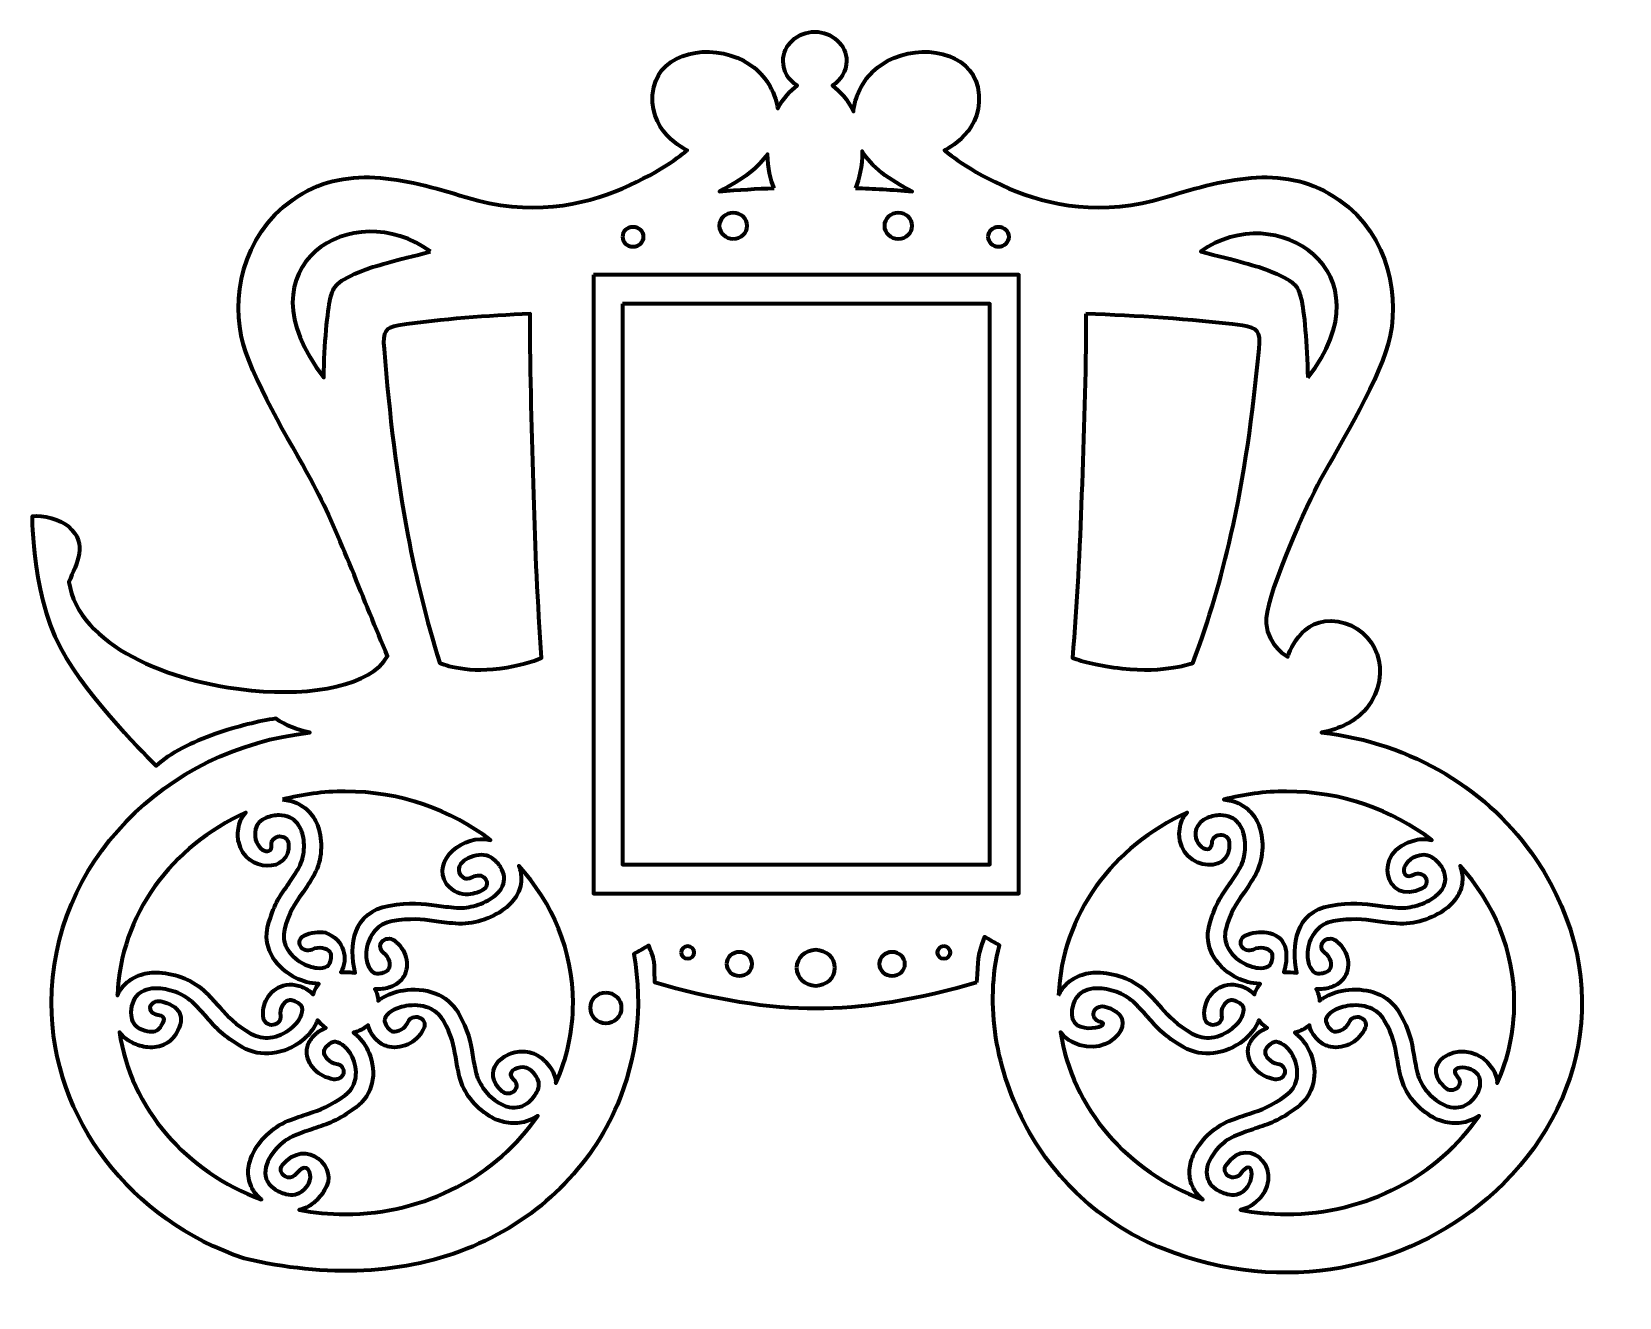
# Model space of a CAD drawing. Header units: centimetres. Extents: x -20.4 to 20.6, y -4.8 to 27.9.
import ezdxf

# ---------------------------------------------------------------- set-up
doc = ezdxf.new("R2010")
doc.units = ezdxf.units.CM
doc.header["$MEASUREMENT"] = 0
doc.layers.add('Camada 1', color=7, linetype='Continuous')

msp = doc.modelspace()

# ---------------------------------------------------------------- linework, layer by layer
at = {"layer": 'Camada 1', "color": 250, "lineweight": 200}
msp.add_ellipse((-5.58492, 2.69726), major_axis=(0, 0.4), ratio=1, dxfattribs=at)
for points, knots in [([(4.00054, 3.35275), (4.04734, 3.97657), (4.00194, 3.96214), (4.20412, 4.53425), (4.20412, 4.53425), (4.33327, 4.46058), (4.46243, 4.3869), (4.59158, 4.31322), (4.59158, 4.31322), (4.20152, 2.77608), (4.51172, 1.05204), (5.29546, -0.39034), (5.29546, -0.39034), (6.08354, -1.84072), (7.3391, -2.94738), (8.8348, -3.53869), (8.8348, -3.53869), (11.99331, -4.78736), (15.12883, -4.01491), (17.20548, -2.23678), (17.20548, -2.23678), (19.64312, -0.14953), (20.62175, 3.32347), (18.46591, 6.53981), (18.46591, 6.53981), (17.27793, 8.31216), (15.26455, 9.55906), (12.92416, 9.81853), (12.92416, 9.81853), (13.38993, 9.90661), (13.81718, 10.11387), (14.08122, 10.44185), (14.08122, 10.44185), (14.81306, 11.35092), (14.33492, 12.5282), (13.34934, 12.69181), (13.34934, 12.69181), (12.36377, 12.85544), (12.05153, 11.77818), (12.05153, 11.77818), (12.05153, 11.77818), (12.05153, 11.77818), (11.53923, 12.0373), (11.49043, 12.64184), (11.49043, 12.64184), (11.44163, 13.2464), (12.40285, 15.41903), (12.82242, 16.21902), (12.82242, 16.21902), (13.242, 17.01904), (14.33492, 18.75535), (14.64718, 19.87351), (14.64718, 19.87351), (14.95942, 20.99167), (14.71542, 22.66435), (13.3688, 23.60069), (13.3688, 23.60069), (12.02217, 24.53703), (10.53894, 24.17334), (8.88983, 23.66426), (8.88983, 23.66426), (7.24072, 23.15516), (5.87462, 23.45517), (4.84024, 23.89153), (4.84024, 23.89153), (3.80587, 24.3279), (3.172, 24.8778), (3.172, 24.8778), (3.172, 24.8778), (3.172, 24.8778), (4.27473, 25.3687), (4.03074, 26.5141), (4.03074, 26.5141), (3.84031, 27.40816), (2.58859, 27.66906), (1.69978, 27.18777), (1.69978, 27.18777), (1.33402, 26.98974), (1.02967, 26.66593), (0.8861, 26.2089), (0.8861, 26.2089), (0.853, 26.10353), (0.82869, 25.99337), (0.81546, 25.8801), (0.81546, 25.8801), (0.66299, 26.20256), (0.45873, 26.41475), (0.27477, 26.55204), (0.27477, 26.55204), (0.49396, 26.68849), (0.63818, 26.92044), (0.63818, 27.18369), (0.63818, 27.18369), (0.63818, 27.60356), (0.27118, 27.94394), (-0.18149, 27.94394), (-0.18149, 27.94394), (-0.63419, 27.94394), (-1.00117, 27.60356), (-1.00117, 27.18369), (-1.00117, 27.18369), (-1.00117, 26.92044), (-0.85695, 26.68849), (-0.63779, 26.55204), (-0.63779, 26.55204), (-0.80674, 26.42597), (-0.99279, 26.23669), (-1.14018, 25.95685), (-1.14018, 25.95685), (-1.15422, 26.04318), (-1.17458, 26.12747), (-1.20015, 26.2089), (-1.20015, 26.2089), (-1.34372, 26.66593), (-1.64805, 26.98974), (-2.01384, 27.18777), (-2.01384, 27.18777), (-2.90263, 27.66906), (-4.15436, 27.40816), (-4.34479, 26.5141), (-4.34479, 26.5141), (-4.58877, 25.3687), (-3.48606, 24.8778), (-3.48606, 24.8778), (-3.48606, 24.8778), (-3.48606, 24.8778), (-4.11991, 24.3279), (-5.15429, 23.89153), (-5.15429, 23.89153), (-6.18866, 23.45517), (-7.55476, 23.15516), (-9.20387, 23.66426), (-9.20387, 23.66426), (-10.85299, 24.17334), (-12.33621, 24.53703), (-13.68285, 23.60069), (-13.68285, 23.60069), (-15.02946, 22.66435), (-15.27345, 20.99167), (-14.96122, 19.87351), (-14.96122, 19.87351), (-14.64899, 18.75535), (-13.55606, 17.01904), (-13.13646, 16.21902), (-13.13646, 16.21902), (-12.45026, 14.91072), (-11.8427, 13.20874), (-11.22994, 11.79254), (-11.22994, 11.79254), (-11.66333, 11.03421), (-13.15015, 10.75608), (-14.74537, 10.90634), (-14.74537, 10.90634), (-16.88979, 11.10835), (-19.2301, 12.08454), (-19.47066, 13.70911), (-19.47066, 13.70911), (-19.26742, 14.23442), (-18.95717, 14.67173), (-19.48263, 15.15268), (-19.48263, 15.15268), (-19.65445, 15.30995), (-20.17616, 15.47058), (-20.4123, 15.41294), (-20.4123, 15.41294), (-20.4123, 15.41294), (-20.43183, 13.16832), (-19.53409, 11.73826), (-19.53409, 11.73826), (-18.63636, 10.30821), (-17.21169, 8.95962), (-17.21169, 8.95962), (-17.21169, 8.95962), (-16.86032, 9.29116), (-16.28113, 9.57118), (-15.68189, 9.78245), (-15.68189, 9.78245), (-15.12195, 9.97985), (-14.54453, 10.1173), (-14.11899, 10.18073), (-14.11899, 10.18073), (-13.87312, 10.00095), (-13.56519, 9.88039), (-13.23822, 9.81853), (-13.23822, 9.81853), (-17.00174, 9.40129), (-19.91957, 6.4307), (-19.91957, 2.82757), (-19.91957, 2.82757), (-19.91957, -0.20915), (-17.84709, -2.79685), (-14.94246, -3.78517), (-14.94246, -3.78517), (-12.81831, -4.28568), (-10.76709, -4.21201), (-9.02907, -3.4715), (-9.02907, -3.4715), (-7.29018, -2.73064), (-5.97491, -1.4204), (-5.28767, 0.19871), (-5.28767, 0.19871), (-4.79161, 1.3674), (-4.62274, 2.69705), (-4.85792, 4.08964), (-4.85792, 4.08964), (-4.72889, 4.16325), (-4.59986, 4.23684), (-4.47084, 4.31044), (-4.47084, 4.31044), (-4.26209, 3.7287), (-4.36229, 3.98834), (-4.31461, 3.35275), (-4.31461, 3.35275), (-2.88178, 2.92476), (-1.30479, 2.65675), (-0.15705, 2.68274), (-0.15705, 2.68274), (0.9907, 2.65675), (2.5677, 2.92476), (4.00054, 3.35275)], [0, 0, 0, 0, 0.01785714, 0.01785714, 0.01785714, 0.01785714, 0.03571429, 0.03571429, 0.03571429, 0.03571429, 0.05357143, 0.05357143, 0.05357143, 0.05357143, 0.07142857, 0.07142857, 0.07142857, 0.07142857, 0.08928571, 0.08928571, 0.08928571, 0.08928571, 0.10714286, 0.10714286, 0.10714286, 0.10714286, 0.125, 0.125, 0.125, 0.125, 0.14285714, 0.14285714, 0.14285714, 0.14285714, 0.16071429, 0.16071429, 0.16071429, 0.16071429, 0.17857143, 0.17857143, 0.17857143, 0.17857143, 0.19642857, 0.19642857, 0.19642857, 0.19642857, 0.21428571, 0.21428571, 0.21428571, 0.21428571, 0.23214286, 0.23214286, 0.23214286, 0.23214286, 0.25, 0.25, 0.25, 0.25, 0.26785714, 0.26785714, 0.26785714, 0.26785714, 0.28571429, 0.28571429, 0.28571429, 0.28571429, 0.30357143, 0.30357143, 0.30357143, 0.30357143, 0.32142857, 0.32142857, 0.32142857, 0.32142857, 0.33928571, 0.33928571, 0.33928571, 0.33928571, 0.35714286, 0.35714286, 0.35714286, 0.35714286, 0.375, 0.375, 0.375, 0.375, 0.39285714, 0.39285714, 0.39285714, 0.39285714, 0.41071429, 0.41071429, 0.41071429, 0.41071429, 0.42857143, 0.42857143, 0.42857143, 0.42857143, 0.44642857, 0.44642857, 0.44642857, 0.44642857, 0.46428571, 0.46428571, 0.46428571, 0.46428571, 0.48214286, 0.48214286, 0.48214286, 0.48214286, 0.5, 0.5, 0.5, 0.5, 0.51785714, 0.51785714, 0.51785714, 0.51785714, 0.53571429, 0.53571429, 0.53571429, 0.53571429, 0.55357143, 0.55357143, 0.55357143, 0.55357143, 0.57142857, 0.57142857, 0.57142857, 0.57142857, 0.58928571, 0.58928571, 0.58928571, 0.58928571, 0.60714286, 0.60714286, 0.60714286, 0.60714286, 0.625, 0.625, 0.625, 0.625, 0.64285714, 0.64285714, 0.64285714, 0.64285714, 0.66071429, 0.66071429, 0.66071429, 0.66071429, 0.67857143, 0.67857143, 0.67857143, 0.67857143, 0.69642857, 0.69642857, 0.69642857, 0.69642857, 0.71428571, 0.71428571, 0.71428571, 0.71428571, 0.73214286, 0.73214286, 0.73214286, 0.73214286, 0.75, 0.75, 0.75, 0.75, 0.76785714, 0.76785714, 0.76785714, 0.76785714, 0.78571429, 0.78571429, 0.78571429, 0.78571429, 0.80357143, 0.80357143, 0.80357143, 0.80357143, 0.82142857, 0.82142857, 0.82142857, 0.82142857, 0.83928571, 0.83928571, 0.83928571, 0.83928571, 0.85714286, 0.85714286, 0.85714286, 0.85714286, 0.875, 0.875, 0.875, 0.875, 0.89285714, 0.89285714, 0.89285714, 0.89285714, 0.91071429, 0.91071429, 0.91071429, 0.91071429, 0.92857143, 0.92857143, 0.92857143, 0.92857143, 0.94642857, 0.94642857, 0.94642857, 0.94642857, 0.96428571, 0.96428571, 0.96428571, 0.96428571, 1, 1, 1, 1]), ([(-1.23646, 23.89975), (-1.65886, 23.88378), (-2.15852, 23.85782), (-2.64671, 23.81568), (-2.64671, 23.81568), (-2.36042, 23.95683), (-2.09585, 24.11571), (-1.86618, 24.29599), (-1.86618, 24.29599), (-1.67046, 24.44959), (-1.5194, 24.61164), (-1.40587, 24.7775), (-1.40587, 24.7775), (-1.40052, 24.41861), (-1.32115, 24.11921), (-1.23646, 23.89975)], [0, 0, 0, 0, 0.2, 0.2, 0.2, 0.2, 0.4, 0.4, 0.4, 0.4, 0.6, 0.6, 0.6, 0.6, 1, 1, 1, 1]), ([(0.87415, 23.90155), (0.96444, 24.13608), (1.04841, 24.46152), (1.04282, 24.85298), (1.04282, 24.85298), (1.16062, 24.66085), (1.3268, 24.47286), (1.55213, 24.29599), (1.55213, 24.29599), (1.78182, 24.11571), (2.04636, 23.95683), (2.33266, 23.81568), (2.33266, 23.81568), (1.82574, 23.85943), (1.30644, 23.88575), (0.87415, 23.90155)], [0, 0, 0, 0, 0.2, 0.2, 0.2, 0.2, 0.4, 0.4, 0.4, 0.4, 0.6, 0.6, 0.6, 0.6, 1, 1, 1, 1]), ([(-10.11657, 22.25739), (-10.98416, 22.04134), (-11.64357, 21.86339), (-11.84723, 21.78001), (-11.84723, 21.78001), (-12.55471, 21.4904), (-12.62787, 21.37726), (-12.71081, 21.03332), (-12.71081, 21.03332), (-12.78021, 20.74549), (-12.8701, 19.85569), (-12.88047, 19.00017), (-12.88047, 19.00017), (-15.14368, 21.90533), (-12.11516, 23.72079), (-10.11657, 22.25739)], [0, 0, 0, 0, 0.2, 0.2, 0.2, 0.2, 0.4, 0.4, 0.4, 0.4, 0.6, 0.6, 0.6, 0.6, 1, 1, 1, 1]), ([(12.56639, 19.0001), (12.55603, 19.85567), (12.46611, 20.74549), (12.39674, 21.03332), (12.39674, 21.03332), (12.3138, 21.37726), (12.24062, 21.4904), (11.53316, 21.78001), (11.53316, 21.78001), (11.32947, 21.86339), (10.67009, 22.04136), (9.80248, 22.25739), (9.80248, 22.25739), (11.72963, 23.65103), (14.72998, 21.73953), (12.56639, 19.0001)], [0, 0, 0, 0, 0.2, 0.2, 0.2, 0.2, 0.4, 0.4, 0.4, 0.4, 0.6, 0.6, 0.6, 0.6, 1, 1, 1, 1]), ([(-2.29157, 22.59038), (-2.49095, 22.59038), (-2.65261, 22.74031), (-2.65261, 22.92526), (-2.65261, 22.92526), (-2.65261, 23.1102), (-2.49095, 23.26014), (-2.29157, 23.26014), (-2.29157, 23.26014), (-2.09216, 23.26014), (-1.93052, 23.1102), (-1.93052, 22.92526), (-1.93052, 22.92526), (-1.93052, 22.74031), (-2.09216, 22.59038), (-2.29157, 22.59038)], [0, 0, 0, 0, 0.2, 0.2, 0.2, 0.2, 0.4, 0.4, 0.4, 0.4, 0.6, 0.6, 0.6, 0.6, 1, 1, 1, 1]), ([(1.61647, 22.92526), (1.61647, 23.1102), (1.77811, 23.26014), (1.97751, 23.26014), (1.97751, 23.26014), (2.17692, 23.26014), (2.33855, 23.1102), (2.33855, 22.92526), (2.33855, 22.92526), (2.33855, 22.74031), (2.17692, 22.59038), (1.97751, 22.59038), (1.97751, 22.59038), (1.77811, 22.59038), (1.61647, 22.74031), (1.61647, 22.92526)], [0, 0, 0, 0, 0.2, 0.2, 0.2, 0.2, 0.4, 0.4, 0.4, 0.4, 0.6, 0.6, 0.6, 0.6, 1, 1, 1, 1]), ([(-5.15557, 22.64014), (-5.15557, 22.78011), (-5.03322, 22.89356), (-4.88234, 22.89356), (-4.88234, 22.89356), (-4.73146, 22.89356), (-4.60913, 22.78011), (-4.60913, 22.64014), (-4.60913, 22.64014), (-4.60913, 22.5002), (-4.73146, 22.38674), (-4.88234, 22.38674), (-4.88234, 22.38674), (-5.03322, 22.38674), (-5.15557, 22.5002), (-5.15557, 22.64014)], [0, 0, 0, 0, 0.2, 0.2, 0.2, 0.2, 0.4, 0.4, 0.4, 0.4, 0.6, 0.6, 0.6, 0.6, 1, 1, 1, 1]), ([(4.29507, 22.64014), (4.29507, 22.78011), (4.41742, 22.89356), (4.56829, 22.89356), (4.56829, 22.89356), (4.71918, 22.89356), (4.8415, 22.78011), (4.8415, 22.64014), (4.8415, 22.64014), (4.8415, 22.5002), (4.71918, 22.38674), (4.56829, 22.38674), (4.56829, 22.38674), (4.41742, 22.38674), (4.29507, 22.5002), (4.29507, 22.64014)], [0, 0, 0, 0, 0.2, 0.2, 0.2, 0.2, 0.4, 0.4, 0.4, 0.4, 0.6, 0.6, 0.6, 0.6, 1, 1, 1, 1]), ([(-5.90341, 21.65513), (-2.23674, 21.65513), (1.42993, 21.65513), (5.0966, 21.65513), (5.0966, 21.65513), (5.0966, 16.32179), (5.0966, 10.98845), (5.0966, 5.65512), (5.0966, 5.65512), (1.42993, 5.65512), (-2.23674, 5.65512), (-5.90341, 5.65512), (-5.90341, 5.65512), (-5.90341, 10.98845), (-5.90341, 16.32179), (-5.90341, 21.65513)], [0, 0, 0, 0, 0.2, 0.2, 0.2, 0.2, 0.4, 0.4, 0.4, 0.4, 0.6, 0.6, 0.6, 0.6, 1, 1, 1, 1]), ([(-10.95924, 20.34853), (-9.78962, 20.51612), (-8.65976, 20.59921), (-7.53924, 20.64815), (-7.53924, 20.64815), (-7.5499, 19.05719), (-7.49057, 17.50484), (-7.449, 15.96378), (-7.449, 15.96378), (-7.41117, 14.56091), (-7.34602, 13.16545), (-7.24971, 11.74772), (-7.24971, 11.74772), (-7.47073, 11.65792), (-7.8268, 11.54447), (-8.32993, 11.47598), (-8.32993, 11.47598), (-9.26064, 11.34927), (-9.87807, 11.61625), (-9.87807, 11.61625), (-9.87807, 11.61625), (-10.2318, 12.75005), (-10.49828, 13.83318), (-10.70632, 14.92051), (-10.70632, 14.92051), (-11.00192, 16.46541), (-11.17959, 18.01896), (-11.32206, 19.73861), (-11.32206, 19.73861), (-11.36125, 20.21989), (-11.28608, 20.27083), (-10.95924, 20.34853)], [0, 0, 0, 0, 0.11111111, 0.11111111, 0.11111111, 0.11111111, 0.22222222, 0.22222222, 0.22222222, 0.22222222, 0.33333333, 0.33333333, 0.33333333, 0.33333333, 0.44444444, 0.44444444, 0.44444444, 0.44444444, 0.55555556, 0.55555556, 0.55555556, 0.55555556, 0.66666667, 0.66666667, 0.66666667, 0.66666667, 0.77777778, 0.77777778, 0.77777778, 0.77777778, 1, 1, 1, 1]), ([(-5.1534, 20.90511), (-1.98674, 20.90511), (1.17993, 20.90511), (4.34659, 20.90511), (4.34659, 20.90511), (4.34659, 16.07179), (4.34659, 11.23845), (4.34659, 6.40513), (4.34659, 6.40513), (1.17993, 6.40513), (-1.98674, 6.40513), (-5.1534, 6.40513), (-5.1534, 6.40513), (-5.1534, 11.23845), (-5.1534, 16.07179), (-5.1534, 20.90511)], [0, 0, 0, 0, 0.2, 0.2, 0.2, 0.2, 0.4, 0.4, 0.4, 0.4, 0.6, 0.6, 0.6, 0.6, 1, 1, 1, 1]), ([(6.82589, 20.64815), (8.15409, 20.59921), (9.49338, 20.51612), (10.87981, 20.34853), (10.87981, 20.34853), (11.26722, 20.27083), (11.35633, 20.21989), (11.30989, 19.73861), (11.30989, 19.73861), (11.141, 18.01896), (10.93039, 16.46541), (10.58, 14.92051), (10.58, 14.92051), (10.3334, 13.83319), (10.01753, 12.75005), (9.59824, 11.61625), (9.59824, 11.61625), (9.59824, 11.61625), (8.86636, 11.34927), (7.76313, 11.47598), (7.76313, 11.47598), (7.16676, 11.54447), (6.74469, 11.65792), (6.48268, 11.74772), (6.48268, 11.74772), (6.59686, 13.16545), (6.67407, 14.56091), (6.71893, 15.96378), (6.71893, 15.96378), (6.76819, 17.50484), (6.83851, 19.05719), (6.82589, 20.64815)], [0, 0, 0, 0, 0.11111111, 0.11111111, 0.11111111, 0.11111111, 0.22222222, 0.22222222, 0.22222222, 0.22222222, 0.33333333, 0.33333333, 0.33333333, 0.33333333, 0.44444444, 0.44444444, 0.44444444, 0.44444444, 0.55555556, 0.55555556, 0.55555556, 0.55555556, 0.66666667, 0.66666667, 0.66666667, 0.66666667, 0.77777778, 0.77777778, 0.77777778, 0.77777778, 1, 1, 1, 1]), ([(-13.94897, 8.08474), (-13.43394, 8.22113), (-12.89007, 8.29423), (-12.3278, 8.29423), (-12.3278, 8.29423), (-10.89722, 8.29423), (-9.58575, 7.82145), (-8.565, 7.03513), (-8.565, 7.03513), (-9.26598, 7.21086), (-10.09319, 6.52373), (-9.70754, 5.8979), (-9.70754, 5.8979), (-9.53425, 5.68029), (-9.32848, 5.62425), (-9.14536, 5.63274), (-9.14536, 5.63274), (-8.978, 5.64054), (-8.84341, 5.70513), (-8.77386, 5.74087), (-8.77386, 5.74087), (-8.66699, 5.79568), (-8.62829, 5.92049), (-8.68735, 6.01961), (-8.68735, 6.01961), (-8.74644, 6.11873), (-8.881, 6.1546), (-8.98786, 6.09984), (-8.98786, 6.09984), (-9.02527, 6.08058), (-9.09661, 6.04587), (-9.16771, 6.04256), (-9.16771, 6.04256), (-9.22286, 6.03999), (-9.28827, 6.06116), (-9.35203, 6.14121), (-9.35203, 6.14121), (-9.5398, 6.4494), (-8.99282, 6.72248), (-8.67439, 6.63816), (-8.67439, 6.63816), (-8.60121, 6.61885), (-8.53406, 6.57987), (-8.47521, 6.52873), (-8.47521, 6.52873), (-8.38406, 6.4495), (-8.31674, 6.36428), (-8.27359, 6.27731), (-8.27359, 6.27731), (-8.23176, 6.19304), (-8.21234, 6.10669), (-8.21567, 6.02253), (-8.21567, 6.02253), (-8.21878, 5.94454), (-8.24202, 5.86625), (-8.28574, 5.79123), (-8.28574, 5.79123), (-8.33033, 5.71471), (-8.39613, 5.64176), (-8.48334, 5.5758), (-8.48334, 5.5758), (-8.60967, 5.48039), (-8.76874, 5.39901), (-8.94397, 5.34636), (-8.94397, 5.34636), (-9.10204, 5.29889), (-9.27177, 5.27544), (-9.43992, 5.28715), (-9.43992, 5.28715), (-9.64787, 5.3016), (-9.81093, 5.32411), (-9.96052, 5.34473), (-9.96052, 5.34473), (-10.3323, 5.39597), (-10.62957, 5.437), (-11.19684, 5.33777), (-11.19684, 5.33777), (-12.11371, 5.17742), (-12.24074, 4.33071), (-12.06722, 3.60237), (-12.06722, 3.60237), (-12.14499, 3.61962), (-12.35751, 3.62521), (-12.437, 3.62374), (-12.437, 3.62374), (-12.24049, 3.95073), (-12.34294, 4.47036), (-12.83537, 4.64394), (-12.83537, 4.64394), (-13.01416, 4.67395), (-13.2119, 4.65217), (-13.39033, 4.56626), (-13.39033, 4.56626), (-13.49867, 4.51447), (-13.54124, 4.39096), (-13.48539, 4.29045), (-13.48539, 4.29045), (-13.42955, 4.18997), (-13.29639, 4.15049), (-13.18804, 4.20229), (-13.18804, 4.20229), (-13.09898, 4.24516), (-13.00107, 4.25621), (-12.91315, 4.24144), (-12.91315, 4.24144), (-12.82909, 4.22739), (-12.75662, 4.19084), (-12.71503, 4.13789), (-12.71503, 4.13789), (-12.69975, 4.11848), (-12.6906, 4.08925), (-12.6869, 4.05532), (-12.6869, 4.05532), (-12.68173, 4.00761), (-12.68812, 3.95517), (-12.70388, 3.90573), (-12.70388, 3.90573), (-12.71534, 3.86966), (-12.73103, 3.83708), (-12.74989, 3.8113), (-12.74989, 3.8113), (-12.76284, 3.79357), (-12.77669, 3.77981), (-12.79038, 3.77206), (-12.79038, 3.77206), (-12.86039, 3.73246), (-12.95453, 3.72029), (-13.05831, 3.73079), (-13.05831, 3.73079), (-13.18325, 3.74346), (-13.3186, 3.78955), (-13.44557, 3.86196), (-13.44557, 3.86196), (-13.6136, 3.95783), (-13.76109, 4.09681), (-13.84456, 4.26245), (-13.84456, 4.26245), (-13.9136, 4.39944), (-13.93894, 4.55703), (-13.8945, 4.72532), (-13.8945, 4.72532), (-13.77511, 5.1771), (-13.62992, 5.38515), (-13.44832, 5.64543), (-13.44832, 5.64543), (-13.35943, 5.77282), (-13.26254, 5.91165), (-13.15903, 6.08677), (-13.15903, 6.08677), (-13.04881, 6.27317), (-12.98495, 6.47792), (-12.96003, 6.68077), (-12.96003, 6.68077), (-12.93294, 6.90117), (-12.95177, 7.12163), (-13.00666, 7.31536), (-13.00666, 7.31536), (-13.05044, 7.47007), (-13.12028, 7.60368), (-13.21053, 7.71413), (-13.21053, 7.71413), (-13.30701, 7.83222), (-13.42706, 7.92413), (-13.56418, 7.98771), (-13.56418, 7.98771), (-13.68241, 8.04249), (-13.81206, 8.0753), (-13.94897, 8.08474)], [0, 0, 0, 0, 0.02325581, 0.02325581, 0.02325581, 0.02325581, 0.04651163, 0.04651163, 0.04651163, 0.04651163, 0.06976744, 0.06976744, 0.06976744, 0.06976744, 0.09302326, 0.09302326, 0.09302326, 0.09302326, 0.11627907, 0.11627907, 0.11627907, 0.11627907, 0.13953488, 0.13953488, 0.13953488, 0.13953488, 0.1627907, 0.1627907, 0.1627907, 0.1627907, 0.18604651, 0.18604651, 0.18604651, 0.18604651, 0.20930233, 0.20930233, 0.20930233, 0.20930233, 0.23255814, 0.23255814, 0.23255814, 0.23255814, 0.25581395, 0.25581395, 0.25581395, 0.25581395, 0.27906977, 0.27906977, 0.27906977, 0.27906977, 0.30232558, 0.30232558, 0.30232558, 0.30232558, 0.3255814, 0.3255814, 0.3255814, 0.3255814, 0.34883721, 0.34883721, 0.34883721, 0.34883721, 0.37209302, 0.37209302, 0.37209302, 0.37209302, 0.39534884, 0.39534884, 0.39534884, 0.39534884, 0.41860465, 0.41860465, 0.41860465, 0.41860465, 0.44186047, 0.44186047, 0.44186047, 0.44186047, 0.46511628, 0.46511628, 0.46511628, 0.46511628, 0.48837209, 0.48837209, 0.48837209, 0.48837209, 0.51162791, 0.51162791, 0.51162791, 0.51162791, 0.53488372, 0.53488372, 0.53488372, 0.53488372, 0.55813953, 0.55813953, 0.55813953, 0.55813953, 0.58139535, 0.58139535, 0.58139535, 0.58139535, 0.60465116, 0.60465116, 0.60465116, 0.60465116, 0.62790698, 0.62790698, 0.62790698, 0.62790698, 0.65116279, 0.65116279, 0.65116279, 0.65116279, 0.6744186, 0.6744186, 0.6744186, 0.6744186, 0.69767442, 0.69767442, 0.69767442, 0.69767442, 0.72093023, 0.72093023, 0.72093023, 0.72093023, 0.74418605, 0.74418605, 0.74418605, 0.74418605, 0.76744186, 0.76744186, 0.76744186, 0.76744186, 0.79069767, 0.79069767, 0.79069767, 0.79069767, 0.81395349, 0.81395349, 0.81395349, 0.81395349, 0.8372093, 0.8372093, 0.8372093, 0.8372093, 0.86046512, 0.86046512, 0.86046512, 0.86046512, 0.88372093, 0.88372093, 0.88372093, 0.88372093, 0.90697674, 0.90697674, 0.90697674, 0.90697674, 0.93023256, 0.93023256, 0.93023256, 0.93023256, 0.95348837, 0.95348837, 0.95348837, 0.95348837, 1, 1, 1, 1]), ([(10.44706, 4.72532), (10.56643, 5.1771), (10.71163, 5.38515), (10.89323, 5.64543), (10.89323, 5.64543), (10.98211, 5.77282), (11.07899, 5.91165), (11.18251, 6.08677), (11.18251, 6.08677), (11.29272, 6.27317), (11.35656, 6.47792), (11.3815, 6.68077), (11.3815, 6.68077), (11.40858, 6.90117), (11.38975, 7.12163), (11.33488, 7.31536), (11.33488, 7.31536), (11.29109, 7.47007), (11.22127, 7.60368), (11.13101, 7.71413), (11.13101, 7.71413), (11.03453, 7.83222), (10.91448, 7.92413), (10.77736, 7.98771), (10.77736, 7.98771), (10.65913, 8.04249), (10.52946, 8.0753), (10.39255, 8.08474), (10.39255, 8.08474), (10.90759, 8.22113), (11.45145, 8.29423), (12.01373, 8.29423), (12.01373, 8.29423), (13.44432, 8.29423), (14.75578, 7.82145), (15.77652, 7.03513), (15.77652, 7.03513), (15.64624, 7.06779), (15.5045, 7.07192), (15.35391, 7.03793), (15.35391, 7.03793), (14.18725, 6.77447), (14.56317, 5.2915), (15.52726, 5.78719), (15.52726, 5.78719), (15.63412, 5.842), (15.67282, 5.96681), (15.61375, 6.06593), (15.61375, 6.06593), (15.55467, 6.16505), (15.42012, 6.20092), (15.31325, 6.14616), (15.31325, 6.14616), (14.94191, 5.95478), (14.93472, 6.522), (15.45953, 6.6403), (15.45953, 6.6403), (15.53444, 6.65718), (15.60407, 6.65486), (15.66715, 6.63816), (15.66715, 6.63816), (15.74031, 6.61885), (15.80748, 6.57987), (15.86635, 6.52873), (15.86635, 6.52873), (15.95748, 6.4495), (16.02482, 6.36428), (16.06794, 6.27731), (16.06794, 6.27731), (16.10975, 6.19304), (16.12919, 6.10669), (16.12587, 6.02253), (16.12587, 6.02253), (16.12276, 5.94454), (16.09952, 5.86625), (16.05579, 5.79123), (16.05579, 5.79123), (16.0112, 5.71471), (15.94541, 5.64176), (15.85818, 5.5758), (15.85818, 5.5758), (15.73189, 5.48039), (15.5728, 5.39901), (15.39757, 5.34636), (15.39757, 5.34636), (15.23947, 5.29889), (15.06976, 5.27544), (14.90162, 5.28715), (14.90162, 5.28715), (14.69364, 5.3016), (14.5306, 5.32411), (14.381, 5.34473), (14.381, 5.34473), (14.00921, 5.39597), (13.71197, 5.437), (13.14467, 5.33777), (13.14467, 5.33777), (12.24963, 5.18122), (12.13769, 4.32756), (12.2843, 3.60237), (12.2843, 3.60237), (12.20924, 3.61902), (12.02161, 3.62517), (11.94457, 3.62374), (11.94457, 3.62374), (12.10078, 4.11673), (12.00176, 4.58788), (11.50617, 4.64394), (11.50617, 4.64394), (11.32736, 4.67395), (11.12961, 4.65217), (10.95121, 4.56626), (10.95121, 4.56626), (10.84286, 4.51447), (10.80027, 4.39096), (10.85613, 4.29045), (10.85613, 4.29045), (10.91199, 4.18997), (11.04513, 4.15049), (11.15349, 4.20229), (11.15349, 4.20229), (11.24256, 4.24516), (11.34046, 4.25621), (11.42837, 4.24144), (11.42837, 4.24144), (11.51244, 4.22739), (11.58491, 4.19084), (11.62651, 4.13789), (11.62651, 4.13789), (11.64179, 4.11848), (11.65095, 4.08925), (11.65462, 4.05532), (11.65462, 4.05532), (11.6598, 4.00761), (11.65342, 3.95517), (11.63766, 3.90573), (11.63766, 3.90573), (11.62619, 3.86966), (11.61047, 3.83708), (11.59163, 3.8113), (11.59163, 3.8113), (11.57868, 3.79357), (11.56484, 3.77981), (11.55115, 3.77206), (11.55115, 3.77206), (11.48114, 3.73246), (11.387, 3.72029), (11.28322, 3.73079), (11.28322, 3.73079), (11.15831, 3.74346), (11.02292, 3.78955), (10.89597, 3.86196), (10.89597, 3.86196), (10.72794, 3.95783), (10.58045, 4.09681), (10.49697, 4.26245), (10.49697, 4.26245), (10.42793, 4.39944), (10.40257, 4.55703), (10.44706, 4.72532)], [0, 0, 0, 0, 0.02439024, 0.02439024, 0.02439024, 0.02439024, 0.04878049, 0.04878049, 0.04878049, 0.04878049, 0.07317073, 0.07317073, 0.07317073, 0.07317073, 0.09756098, 0.09756098, 0.09756098, 0.09756098, 0.12195122, 0.12195122, 0.12195122, 0.12195122, 0.14634146, 0.14634146, 0.14634146, 0.14634146, 0.17073171, 0.17073171, 0.17073171, 0.17073171, 0.19512195, 0.19512195, 0.19512195, 0.19512195, 0.2195122, 0.2195122, 0.2195122, 0.2195122, 0.24390244, 0.24390244, 0.24390244, 0.24390244, 0.26829268, 0.26829268, 0.26829268, 0.26829268, 0.29268293, 0.29268293, 0.29268293, 0.29268293, 0.31707317, 0.31707317, 0.31707317, 0.31707317, 0.34146341, 0.34146341, 0.34146341, 0.34146341, 0.36585366, 0.36585366, 0.36585366, 0.36585366, 0.3902439, 0.3902439, 0.3902439, 0.3902439, 0.41463415, 0.41463415, 0.41463415, 0.41463415, 0.43902439, 0.43902439, 0.43902439, 0.43902439, 0.46341463, 0.46341463, 0.46341463, 0.46341463, 0.48780488, 0.48780488, 0.48780488, 0.48780488, 0.51219512, 0.51219512, 0.51219512, 0.51219512, 0.53658537, 0.53658537, 0.53658537, 0.53658537, 0.56097561, 0.56097561, 0.56097561, 0.56097561, 0.58536585, 0.58536585, 0.58536585, 0.58536585, 0.6097561, 0.6097561, 0.6097561, 0.6097561, 0.63414634, 0.63414634, 0.63414634, 0.63414634, 0.65853659, 0.65853659, 0.65853659, 0.65853659, 0.68292683, 0.68292683, 0.68292683, 0.68292683, 0.70731707, 0.70731707, 0.70731707, 0.70731707, 0.73170732, 0.73170732, 0.73170732, 0.73170732, 0.75609756, 0.75609756, 0.75609756, 0.75609756, 0.7804878, 0.7804878, 0.7804878, 0.7804878, 0.80487805, 0.80487805, 0.80487805, 0.80487805, 0.82926829, 0.82926829, 0.82926829, 0.82926829, 0.85365854, 0.85365854, 0.85365854, 0.85365854, 0.87804878, 0.87804878, 0.87804878, 0.87804878, 0.90243902, 0.90243902, 0.90243902, 0.90243902, 0.92682927, 0.92682927, 0.92682927, 0.92682927, 0.95121951, 0.95121951, 0.95121951, 0.95121951, 1, 1, 1, 1]), ([(-14.24394, 4.08926), (-14.12148, 3.8463), (-13.91244, 3.64656), (-13.67724, 3.51237), (-13.67724, 3.51237), (-13.4965, 3.40929), (-13.29656, 3.34296), (-13.10501, 3.32354), (-13.10501, 3.32354), (-13.07141, 3.32013), (-13.03801, 3.31817), (-13.00497, 3.3177), (-13.00497, 3.3177), (-13.07195, 3.23826), (-13.12296, 3.14671), (-13.15367, 3.0472), (-13.15367, 3.0472), (-13.19669, 3.09145), (-13.24668, 3.13164), (-13.30069, 3.16592), (-13.30069, 3.16592), (-13.39135, 3.2235), (-13.49705, 3.26726), (-13.60365, 3.28852), (-13.60365, 3.28852), (-13.71251, 3.31029), (-13.82467, 3.30922), (-13.92821, 3.27766), (-13.92821, 3.27766), (-14.10529, 3.22376), (-14.25472, 3.09925), (-14.34724, 2.93894), (-14.34724, 2.93894), (-14.43308, 2.79039), (-14.47162, 2.60919), (-14.43845, 2.42528), (-14.43845, 2.42528), (-14.41866, 2.31374), (-14.30509, 2.23812), (-14.1848, 2.2565), (-14.1848, 2.2565), (-14.06455, 2.27483), (-13.98302, 2.38018), (-14.00282, 2.49172), (-14.00282, 2.49172), (-14.01938, 2.58356), (-14.00053, 2.67333), (-13.95836, 2.74638), (-13.95836, 2.74638), (-13.91802, 2.81621), (-13.85821, 2.86891), (-13.79113, 2.88933), (-13.79113, 2.88933), (-13.76652, 2.89683), (-13.73366, 2.89589), (-13.69777, 2.88871), (-13.69777, 2.88871), (-13.6472, 2.87861), (-13.59539, 2.85679), (-13.54953, 2.82768), (-13.54953, 2.82768), (-13.51605, 2.80644), (-13.48749, 2.78257), (-13.46683, 2.75798), (-13.46683, 2.75798), (-13.45264, 2.74108), (-13.4428, 2.72465), (-13.43908, 2.7102), (-13.43908, 2.7102), (-13.41999, 2.63619), (-13.43647, 2.54939), (-13.47925, 2.46102), (-13.47925, 2.46102), (-13.53067, 2.3547), (-13.61964, 2.24945), (-13.73301, 2.15969), (-13.73301, 2.15969), (-13.8831, 2.04093), (-14.07106, 1.95359), (-14.26668, 1.9309), (-14.26668, 1.9309), (-14.42844, 1.91217), (-14.59789, 1.93833), (-14.75685, 2.02938), (-14.75685, 2.02938), (-15.18351, 2.27384), (-15.35218, 2.46601), (-15.56327, 2.70641), (-15.56327, 2.70641), (-15.66656, 2.82406), (-15.77916, 2.95229), (-15.92688, 3.0976), (-15.92688, 3.0976), (-16.08418, 3.25224), (-16.27453, 3.37164), (-16.47491, 3.45608), (-16.47491, 3.45608), (-16.69264, 3.54785), (-16.9246, 3.59915), (-17.14025, 3.61035), (-17.14025, 3.61035), (-17.31241, 3.61937), (-17.47094, 3.59887), (-17.61205, 3.55321), (-17.61205, 3.55321), (-17.76287, 3.50447), (-17.89415, 3.42682), (-18.00157, 3.32538), (-18.00157, 3.32538), (-18.09321, 3.23884), (-18.16626, 3.13574), (-18.21798, 3.01932), (-18.21798, 3.01932), (-18.14056, 5.10219), (-16.80686, 6.88906), (-14.89776, 7.7484), (-14.89776, 7.7484), (-14.98477, 7.65153), (-15.04814, 7.53286), (-15.07733, 7.39063), (-15.07733, 7.39063), (-15.10927, 7.23492), (-15.10774, 7.09783), (-15.08065, 6.97953), (-15.08065, 6.97953), (-14.8985, 6.18464), (-13.72177, 6.15837), (-13.7897, 6.94586), (-13.7897, 6.94586), (-13.79922, 7.05876), (-13.90568, 7.1431), (-14.0274, 7.13426), (-14.0274, 7.13426), (-14.14916, 7.12542), (-14.24008, 7.02669), (-14.23055, 6.91377), (-14.23055, 6.91377), (-14.20034, 6.56549), (-14.75048, 6.79297), (-14.64336, 7.31527), (-14.64336, 7.31527), (-14.62896, 7.38545), (-14.59782, 7.44328), (-14.55531, 7.48966), (-14.55531, 7.48966), (-14.50612, 7.54338), (-14.44005, 7.58398), (-14.36546, 7.61249), (-14.36546, 7.61249), (-14.25001, 7.65664), (-14.13851, 7.67825), (-14.03528, 7.67866), (-14.03528, 7.67866), (-13.93528, 7.67903), (-13.84246, 7.65972), (-13.76126, 7.6221), (-13.76126, 7.6221), (-13.686, 7.58721), (-13.61877, 7.53515), (-13.56323, 7.46718), (-13.56323, 7.46718), (-13.50659, 7.39785), (-13.46223, 7.31211), (-13.43364, 7.21116), (-13.43364, 7.21116), (-13.39226, 7.06502), (-13.37827, 6.89703), (-13.39912, 6.72728), (-13.39912, 6.72728), (-13.41793, 6.57415), (-13.46521, 6.42119), (-13.54629, 6.28401), (-13.54629, 6.28401), (-13.64659, 6.11436), (-13.73616, 5.98606), (-13.81831, 5.8683), (-13.81831, 5.8683), (-14.02253, 5.57559), (-14.1858, 5.3416), (-14.32326, 4.82154), (-14.32326, 4.82154), (-14.39352, 4.55558), (-14.35333, 4.30632), (-14.24394, 4.08926)], [0, 0, 0, 0, 0.0212766, 0.0212766, 0.0212766, 0.0212766, 0.04255319, 0.04255319, 0.04255319, 0.04255319, 0.06382979, 0.06382979, 0.06382979, 0.06382979, 0.08510638, 0.08510638, 0.08510638, 0.08510638, 0.10638298, 0.10638298, 0.10638298, 0.10638298, 0.12765957, 0.12765957, 0.12765957, 0.12765957, 0.14893617, 0.14893617, 0.14893617, 0.14893617, 0.17021277, 0.17021277, 0.17021277, 0.17021277, 0.19148936, 0.19148936, 0.19148936, 0.19148936, 0.21276596, 0.21276596, 0.21276596, 0.21276596, 0.23404255, 0.23404255, 0.23404255, 0.23404255, 0.25531915, 0.25531915, 0.25531915, 0.25531915, 0.27659574, 0.27659574, 0.27659574, 0.27659574, 0.29787234, 0.29787234, 0.29787234, 0.29787234, 0.31914894, 0.31914894, 0.31914894, 0.31914894, 0.34042553, 0.34042553, 0.34042553, 0.34042553, 0.36170213, 0.36170213, 0.36170213, 0.36170213, 0.38297872, 0.38297872, 0.38297872, 0.38297872, 0.40425532, 0.40425532, 0.40425532, 0.40425532, 0.42553191, 0.42553191, 0.42553191, 0.42553191, 0.44680851, 0.44680851, 0.44680851, 0.44680851, 0.46808511, 0.46808511, 0.46808511, 0.46808511, 0.4893617, 0.4893617, 0.4893617, 0.4893617, 0.5106383, 0.5106383, 0.5106383, 0.5106383, 0.53191489, 0.53191489, 0.53191489, 0.53191489, 0.55319149, 0.55319149, 0.55319149, 0.55319149, 0.57446809, 0.57446809, 0.57446809, 0.57446809, 0.59574468, 0.59574468, 0.59574468, 0.59574468, 0.61702128, 0.61702128, 0.61702128, 0.61702128, 0.63829787, 0.63829787, 0.63829787, 0.63829787, 0.65957447, 0.65957447, 0.65957447, 0.65957447, 0.68085106, 0.68085106, 0.68085106, 0.68085106, 0.70212766, 0.70212766, 0.70212766, 0.70212766, 0.72340426, 0.72340426, 0.72340426, 0.72340426, 0.74468085, 0.74468085, 0.74468085, 0.74468085, 0.76595745, 0.76595745, 0.76595745, 0.76595745, 0.78723404, 0.78723404, 0.78723404, 0.78723404, 0.80851064, 0.80851064, 0.80851064, 0.80851064, 0.82978723, 0.82978723, 0.82978723, 0.82978723, 0.85106383, 0.85106383, 0.85106383, 0.85106383, 0.87234043, 0.87234043, 0.87234043, 0.87234043, 0.89361702, 0.89361702, 0.89361702, 0.89361702, 0.91489362, 0.91489362, 0.91489362, 0.91489362, 0.93617021, 0.93617021, 0.93617021, 0.93617021, 0.95744681, 0.95744681, 0.95744681, 0.95744681, 1, 1, 1, 1]), ([(6.12355, 3.01932), (6.20097, 5.10219), (7.53468, 6.88906), (9.44378, 7.7484), (9.44378, 7.7484), (9.35676, 7.65153), (9.29338, 7.53286), (9.2642, 7.39063), (9.2642, 7.39063), (9.04227, 6.30913), (10.61992, 6.00837), (10.53549, 6.98675), (10.53549, 6.98675), (10.52596, 7.09964), (10.4195, 7.18399), (10.29779, 7.17515), (10.29779, 7.17515), (10.17604, 7.16631), (10.0851, 7.06758), (10.09464, 6.95466), (10.09464, 6.95466), (10.04951, 6.54239), (9.38963, 7.05671), (9.7862, 7.48966), (9.7862, 7.48966), (9.83542, 7.54338), (9.90147, 7.58398), (9.97607, 7.61249), (9.97607, 7.61249), (10.09151, 7.65664), (10.20302, 7.67825), (10.30627, 7.67866), (10.30627, 7.67866), (10.40624, 7.67903), (10.49907, 7.65972), (10.58027, 7.6221), (10.58027, 7.6221), (10.65552, 7.58721), (10.72278, 7.53515), (10.77831, 7.46718), (10.77831, 7.46718), (10.83496, 7.39785), (10.87928, 7.31211), (10.90788, 7.21116), (10.90788, 7.21116), (10.94929, 7.06502), (10.96326, 6.89703), (10.94242, 6.72728), (10.94242, 6.72728), (10.92358, 6.57415), (10.87631, 6.42119), (10.79525, 6.28401), (10.79525, 6.28401), (10.69492, 6.11436), (10.60539, 5.98606), (10.52323, 5.8683), (10.52323, 5.8683), (10.319, 5.57559), (10.15573, 5.3416), (10.01828, 4.82154), (10.01828, 4.82154), (9.94801, 4.55558), (9.9882, 4.30632), (10.09761, 4.08926), (10.09761, 4.08926), (10.22004, 3.8463), (10.42908, 3.64656), (10.6643, 3.51237), (10.6643, 3.51237), (10.84505, 3.40929), (11.04496, 3.34296), (11.23655, 3.32354), (11.23655, 3.32354), (11.27013, 3.32013), (11.30351, 3.31817), (11.33657, 3.3177), (11.33657, 3.3177), (11.2696, 3.23826), (11.21856, 3.14671), (11.18787, 3.0472), (11.18787, 3.0472), (11.14483, 3.09145), (11.09486, 3.13164), (11.04084, 3.16592), (11.04084, 3.16592), (10.95016, 3.2235), (10.84448, 3.26726), (10.73789, 3.28852), (10.73789, 3.28852), (10.62902, 3.31029), (10.51687, 3.30922), (10.41333, 3.27766), (10.41333, 3.27766), (10.23626, 3.22376), (10.08682, 3.09925), (9.99427, 2.93894), (9.99427, 2.93894), (9.90844, 2.79039), (9.86991, 2.60919), (9.90308, 2.42528), (9.90308, 2.42528), (9.92287, 2.31374), (10.03644, 2.23812), (10.15673, 2.2565), (10.15673, 2.2565), (10.277, 2.27483), (10.35851, 2.38018), (10.3387, 2.49172), (10.3387, 2.49172), (10.32216, 2.58356), (10.341, 2.67333), (10.38317, 2.74638), (10.38317, 2.74638), (10.42349, 2.81621), (10.48331, 2.86891), (10.55041, 2.88933), (10.55041, 2.88933), (10.575, 2.89683), (10.60787, 2.89589), (10.64376, 2.88871), (10.64376, 2.88871), (10.69434, 2.87861), (10.74615, 2.85679), (10.792, 2.82768), (10.792, 2.82768), (10.82548, 2.80644), (10.85404, 2.78257), (10.8747, 2.75798), (10.8747, 2.75798), (10.8889, 2.74108), (10.89874, 2.72465), (10.90247, 2.7102), (10.90247, 2.7102), (10.92152, 2.63619), (10.90505, 2.54939), (10.86231, 2.46102), (10.86231, 2.46102), (10.81085, 2.3547), (10.72189, 2.24945), (10.60855, 2.15969), (10.60855, 2.15969), (10.45844, 2.04093), (10.27047, 1.95359), (10.07488, 1.9309), (10.07488, 1.9309), (9.91308, 1.91217), (9.74363, 1.93833), (9.58468, 2.02938), (9.58468, 2.02938), (9.15802, 2.27384), (8.98934, 2.46601), (8.77825, 2.70641), (8.77825, 2.70641), (8.67497, 2.82406), (8.56238, 2.95229), (8.41465, 3.0976), (8.41465, 3.0976), (8.25735, 3.25224), (8.067, 3.37164), (7.86663, 3.45608), (7.86663, 3.45608), (7.64887, 3.54785), (7.41694, 3.59915), (7.2013, 3.61035), (7.2013, 3.61035), (7.02914, 3.61937), (6.87056, 3.59887), (6.72947, 3.55321), (6.72947, 3.55321), (6.57864, 3.50447), (6.4474, 3.42682), (6.33996, 3.32538), (6.33996, 3.32538), (6.24832, 3.23884), (6.17527, 3.13574), (6.12355, 3.01932)], [0, 0, 0, 0, 0.02222222, 0.02222222, 0.02222222, 0.02222222, 0.04444444, 0.04444444, 0.04444444, 0.04444444, 0.06666667, 0.06666667, 0.06666667, 0.06666667, 0.08888889, 0.08888889, 0.08888889, 0.08888889, 0.11111111, 0.11111111, 0.11111111, 0.11111111, 0.13333333, 0.13333333, 0.13333333, 0.13333333, 0.15555556, 0.15555556, 0.15555556, 0.15555556, 0.17777778, 0.17777778, 0.17777778, 0.17777778, 0.2, 0.2, 0.2, 0.2, 0.22222222, 0.22222222, 0.22222222, 0.22222222, 0.24444444, 0.24444444, 0.24444444, 0.24444444, 0.26666667, 0.26666667, 0.26666667, 0.26666667, 0.28888889, 0.28888889, 0.28888889, 0.28888889, 0.31111111, 0.31111111, 0.31111111, 0.31111111, 0.33333333, 0.33333333, 0.33333333, 0.33333333, 0.35555556, 0.35555556, 0.35555556, 0.35555556, 0.37777778, 0.37777778, 0.37777778, 0.37777778, 0.4, 0.4, 0.4, 0.4, 0.42222222, 0.42222222, 0.42222222, 0.42222222, 0.44444444, 0.44444444, 0.44444444, 0.44444444, 0.46666667, 0.46666667, 0.46666667, 0.46666667, 0.48888889, 0.48888889, 0.48888889, 0.48888889, 0.51111111, 0.51111111, 0.51111111, 0.51111111, 0.53333333, 0.53333333, 0.53333333, 0.53333333, 0.55555556, 0.55555556, 0.55555556, 0.55555556, 0.57777778, 0.57777778, 0.57777778, 0.57777778, 0.6, 0.6, 0.6, 0.6, 0.62222222, 0.62222222, 0.62222222, 0.62222222, 0.64444444, 0.64444444, 0.64444444, 0.64444444, 0.66666667, 0.66666667, 0.66666667, 0.66666667, 0.68888889, 0.68888889, 0.68888889, 0.68888889, 0.71111111, 0.71111111, 0.71111111, 0.71111111, 0.73333333, 0.73333333, 0.73333333, 0.73333333, 0.75555556, 0.75555556, 0.75555556, 0.75555556, 0.77777778, 0.77777778, 0.77777778, 0.77777778, 0.8, 0.8, 0.8, 0.8, 0.82222222, 0.82222222, 0.82222222, 0.82222222, 0.84444444, 0.84444444, 0.84444444, 0.84444444, 0.86666667, 0.86666667, 0.86666667, 0.86666667, 0.88888889, 0.88888889, 0.88888889, 0.88888889, 0.91111111, 0.91111111, 0.91111111, 0.91111111, 0.93333333, 0.93333333, 0.93333333, 0.93333333, 0.95555556, 0.95555556, 0.95555556, 0.95555556, 1, 1, 1, 1]), ([(-11.1138, 4.93594), (-10.62099, 5.02213), (-10.35674, 4.98572), (-10.02607, 4.94008), (-10.02607, 4.94008), (-9.86427, 4.91774), (-9.68793, 4.89346), (-9.47322, 4.87851), (-9.47322, 4.87851), (-9.24465, 4.86263), (-9.01725, 4.89348), (-8.80789, 4.95636), (-8.80789, 4.95636), (-8.58038, 5.02475), (-8.37178, 5.13189), (-8.20435, 5.25844), (-8.20435, 5.25844), (-8.07061, 5.35945), (-7.9684, 5.47371), (-7.89738, 5.59565), (-7.89738, 5.59565), (-7.82139, 5.72599), (-7.78088, 5.86541), (-7.77525, 6.00751), (-7.77525, 6.00751), (-7.77048, 6.12854), (-7.7914, 6.25009), (-7.83761, 6.36825), (-7.83761, 6.36825), (-6.96242, 5.41434), (-6.43397, 4.17828), (-6.43397, 2.82757), (-6.43397, 2.82757), (-6.43397, 2.09056), (-6.59149, 1.38777), (-6.87664, 0.74622), (-6.87664, 0.74622), (-6.88138, 0.87215), (-6.91936, 0.99979), (-6.99972, 1.12383), (-6.99972, 1.12383), (-7.08776, 1.25969), (-7.18737, 1.36098), (-7.29256, 1.43246), (-7.29256, 1.43246), (-7.43053, 1.52624), (-7.57807, 1.56898), (-7.72353, 1.57138), (-7.72353, 1.57138), (-8.27753, 1.58078), (-8.83143, 1.03576), (-8.26932, 0.53836), (-8.26932, 0.53836), (-8.18106, 0.46006), (-8.04113, 0.46296), (-7.95668, 0.54478), (-7.95668, 0.54478), (-7.87226, 0.62661), (-7.87539, 0.75642), (-7.9636, 0.83475), (-7.9636, 0.83475), (-8.19672, 1.04074), (-7.89673, 1.16573), (-7.73119, 1.16296), (-7.73119, 1.16296), (-7.67489, 1.16204), (-7.61454, 1.14329), (-7.55378, 1.10201), (-7.55378, 1.10201), (-7.49363, 1.06114), (-7.43391, 0.99898), (-7.3775, 0.91187), (-7.3775, 0.91187), (-7.33783, 0.85061), (-7.31949, 0.78824), (-7.31789, 0.72742), (-7.31789, 0.72742), (-7.31599, 0.6569), (-7.33606, 0.58583), (-7.37122, 0.51849), (-7.37122, 0.51849), (-7.4256, 0.41419), (-7.49325, 0.32919), (-7.56993, 0.26508), (-7.56993, 0.26508), (-7.64419, 0.203), (-7.72731, 0.16004), (-7.8149, 0.13795), (-7.8149, 0.13795), (-7.8961, 0.11745), (-7.98362, 0.11472), (-8.07384, 0.13112), (-8.07384, 0.13112), (-8.16588, 0.14779), (-8.26054, 0.18434), (-8.3544, 0.24191), (-8.3544, 0.24191), (-8.49021, 0.32533), (-8.62134, 0.44196), (-8.72773, 0.58144), (-8.72773, 0.58144), (-8.82364, 0.70728), (-8.89829, 0.85058), (-8.93636, 1.00294), (-8.93636, 1.00294), (-8.98338, 1.19142), (-9.00879, 1.34249), (-9.03213, 1.48106), (-9.03213, 1.48106), (-9.09011, 1.82553), (-9.13639, 2.10093), (-9.40746, 2.5737), (-9.40746, 2.5737), (-9.54608, 2.81545), (-9.75511, 2.97653), (-9.99256, 3.07078), (-9.99256, 3.07078), (-10.25844, 3.17626), (-10.55781, 3.19609), (-10.82959, 3.15078), (-10.82959, 3.15078), (-11.03842, 3.11594), (-11.23514, 3.04187), (-11.39197, 2.938), (-11.39197, 2.938), (-11.41947, 2.91977), (-11.44579, 2.90055), (-11.4708, 2.88048), (-11.4708, 2.88048), (-11.47841, 2.98814), (-11.50917, 3.08995), (-11.55835, 3.18175), (-11.55835, 3.18175), (-11.4944, 3.17594), (-11.42818, 3.1775), (-11.36329, 3.18593), (-11.36329, 3.18593), (-11.25452, 3.20013), (-11.1446, 3.2339), (-11.05043, 3.28482), (-11.05043, 3.28482), (-10.95419, 3.33685), (-10.87213, 3.40776), (-10.81862, 3.49578), (-10.81862, 3.49578), (-10.72696, 3.64635), (-10.70714, 3.83175), (-10.75525, 4.00799), (-10.75525, 4.00799), (-10.79982, 4.1714), (-10.90305, 4.32935), (-11.06122, 4.44443), (-11.06122, 4.44443), (-11.15694, 4.51443), (-11.29574, 4.49929), (-11.37123, 4.41049), (-11.37123, 4.41049), (-11.44676, 4.32177), (-11.4304, 4.19298), (-11.3347, 4.12296), (-11.3347, 4.12296), (-11.25576, 4.06549), (-11.20442, 3.98738), (-11.1825, 3.90707), (-11.1825, 3.90707), (-11.16148, 3.83029), (-11.16739, 3.75396), (-11.20208, 3.69689), (-11.20208, 3.69689), (-11.21479, 3.67601), (-11.23975, 3.65615), (-11.27148, 3.63899), (-11.27148, 3.63899), (-11.31621, 3.61485), (-11.37032, 3.59857), (-11.42533, 3.59139), (-11.42533, 3.59139), (-11.46549, 3.58614), (-11.50398, 3.58596), (-11.53708, 3.59118), (-11.53708, 3.59118), (-11.55986, 3.59474), (-11.57906, 3.60078), (-11.59234, 3.60914), (-11.59234, 3.60914), (-11.66018, 3.65183), (-11.71111, 3.72628), (-11.74377, 3.81824), (-11.74377, 3.81824), (-11.78301, 3.92892), (-11.79385, 4.06234), (-11.77533, 4.1995), (-11.77533, 4.1995), (-11.75079, 4.38108), (-11.67542, 4.5631), (-11.54744, 4.70216), (-11.54744, 4.70216), (-11.44155, 4.81715), (-11.29739, 4.90381), (-11.1138, 4.93594)], [0, 0, 0, 0, 0.01960784, 0.01960784, 0.01960784, 0.01960784, 0.03921569, 0.03921569, 0.03921569, 0.03921569, 0.05882353, 0.05882353, 0.05882353, 0.05882353, 0.07843137, 0.07843137, 0.07843137, 0.07843137, 0.09803922, 0.09803922, 0.09803922, 0.09803922, 0.11764706, 0.11764706, 0.11764706, 0.11764706, 0.1372549, 0.1372549, 0.1372549, 0.1372549, 0.15686275, 0.15686275, 0.15686275, 0.15686275, 0.17647059, 0.17647059, 0.17647059, 0.17647059, 0.19607843, 0.19607843, 0.19607843, 0.19607843, 0.21568627, 0.21568627, 0.21568627, 0.21568627, 0.23529412, 0.23529412, 0.23529412, 0.23529412, 0.25490196, 0.25490196, 0.25490196, 0.25490196, 0.2745098, 0.2745098, 0.2745098, 0.2745098, 0.29411765, 0.29411765, 0.29411765, 0.29411765, 0.31372549, 0.31372549, 0.31372549, 0.31372549, 0.33333333, 0.33333333, 0.33333333, 0.33333333, 0.35294118, 0.35294118, 0.35294118, 0.35294118, 0.37254902, 0.37254902, 0.37254902, 0.37254902, 0.39215686, 0.39215686, 0.39215686, 0.39215686, 0.41176471, 0.41176471, 0.41176471, 0.41176471, 0.43137255, 0.43137255, 0.43137255, 0.43137255, 0.45098039, 0.45098039, 0.45098039, 0.45098039, 0.47058824, 0.47058824, 0.47058824, 0.47058824, 0.49019608, 0.49019608, 0.49019608, 0.49019608, 0.50980392, 0.50980392, 0.50980392, 0.50980392, 0.52941176, 0.52941176, 0.52941176, 0.52941176, 0.54901961, 0.54901961, 0.54901961, 0.54901961, 0.56862745, 0.56862745, 0.56862745, 0.56862745, 0.58823529, 0.58823529, 0.58823529, 0.58823529, 0.60784314, 0.60784314, 0.60784314, 0.60784314, 0.62745098, 0.62745098, 0.62745098, 0.62745098, 0.64705882, 0.64705882, 0.64705882, 0.64705882, 0.66666667, 0.66666667, 0.66666667, 0.66666667, 0.68627451, 0.68627451, 0.68627451, 0.68627451, 0.70588235, 0.70588235, 0.70588235, 0.70588235, 0.7254902, 0.7254902, 0.7254902, 0.7254902, 0.74509804, 0.74509804, 0.74509804, 0.74509804, 0.76470588, 0.76470588, 0.76470588, 0.76470588, 0.78431373, 0.78431373, 0.78431373, 0.78431373, 0.80392157, 0.80392157, 0.80392157, 0.80392157, 0.82352941, 0.82352941, 0.82352941, 0.82352941, 0.84313725, 0.84313725, 0.84313725, 0.84313725, 0.8627451, 0.8627451, 0.8627451, 0.8627451, 0.88235294, 0.88235294, 0.88235294, 0.88235294, 0.90196078, 0.90196078, 0.90196078, 0.90196078, 0.92156863, 0.92156863, 0.92156863, 0.92156863, 0.94117647, 0.94117647, 0.94117647, 0.94117647, 0.96078431, 0.96078431, 0.96078431, 0.96078431, 1, 1, 1, 1]), ([(12.97825, 3.18593), (13.08701, 3.20013), (13.19691, 3.2339), (13.29111, 3.28482), (13.29111, 3.28482), (13.38734, 3.33685), (13.4694, 3.40776), (13.52291, 3.49578), (13.52291, 3.49578), (13.61458, 3.64635), (13.63439, 3.83175), (13.58627, 4.00799), (13.58627, 4.00799), (13.54171, 4.1714), (13.43847, 4.32935), (13.28031, 4.44443), (13.28031, 4.44443), (13.18459, 4.51443), (13.0458, 4.49929), (12.9703, 4.41049), (12.9703, 4.41049), (12.89477, 4.32177), (12.91115, 4.19298), (13.00682, 4.12296), (13.00682, 4.12296), (13.08578, 4.06549), (13.13712, 3.98738), (13.15903, 3.90707), (13.15903, 3.90707), (13.18004, 3.83029), (13.17415, 3.75396), (13.13944, 3.69689), (13.13944, 3.69689), (13.12674, 3.67601), (13.10177, 3.65615), (13.07007, 3.63899), (13.07007, 3.63899), (13.02532, 3.61485), (12.97122, 3.59857), (12.91621, 3.59139), (12.91621, 3.59139), (12.87607, 3.58614), (12.83756, 3.58596), (12.80446, 3.59118), (12.80446, 3.59118), (12.78168, 3.59474), (12.76248, 3.60078), (12.7492, 3.60914), (12.7492, 3.60914), (12.68135, 3.65183), (12.63044, 3.72628), (12.59776, 3.81824), (12.59776, 3.81824), (12.55851, 3.92892), (12.5477, 4.06234), (12.56621, 4.1995), (12.56621, 4.1995), (12.59076, 4.38108), (12.66611, 4.5631), (12.7941, 4.70216), (12.7941, 4.70216), (12.9, 4.81715), (13.04415, 4.90381), (13.22773, 4.93594), (13.22773, 4.93594), (13.72055, 5.02213), (13.98478, 4.98572), (14.31544, 4.94008), (14.31544, 4.94008), (14.47725, 4.91774), (14.6536, 4.89346), (14.86831, 4.87851), (14.86831, 4.87851), (15.09689, 4.86263), (15.32427, 4.89348), (15.53364, 4.95636), (15.53364, 4.95636), (15.76115, 5.02475), (15.96975, 5.13189), (16.13719, 5.25844), (16.13719, 5.25844), (16.2709, 5.35945), (16.37314, 5.47371), (16.44417, 5.59565), (16.44417, 5.59565), (16.52012, 5.72599), (16.56064, 5.86541), (16.56628, 6.00751), (16.56628, 6.00751), (16.57105, 6.12854), (16.55014, 6.25009), (16.5039, 6.36825), (16.5039, 6.36825), (17.37911, 5.41434), (17.90757, 4.17828), (17.90757, 2.82757), (17.90757, 2.82757), (17.90757, 2.09056), (17.75004, 1.38777), (17.4649, 0.74622), (17.4649, 0.74622), (17.46016, 0.87215), (17.42219, 0.99979), (17.3418, 1.12383), (17.3418, 1.12383), (16.73162, 2.06547), (15.32267, 1.33404), (16.12372, 0.62521), (16.12372, 0.62521), (16.21198, 0.54691), (16.35192, 0.54982), (16.43636, 0.63162), (16.43636, 0.63162), (16.52077, 0.71346), (16.51765, 0.84327), (16.42945, 0.9216), (16.42945, 0.9216), (16.1124, 1.27361), (17.11046, 1.23192), (17.02366, 0.72742), (17.02366, 0.72742), (17.02557, 0.6569), (17.00546, 0.58583), (16.97033, 0.51849), (16.97033, 0.51849), (16.91594, 0.41419), (16.84829, 0.32919), (16.7716, 0.26508), (16.7716, 0.26508), (16.69735, 0.203), (16.61422, 0.16004), (16.52663, 0.13795), (16.52663, 0.13795), (16.44544, 0.11745), (16.35792, 0.11472), (16.26769, 0.13112), (16.26769, 0.13112), (16.17567, 0.14779), (16.08099, 0.18434), (15.98713, 0.24191), (15.98713, 0.24191), (15.85131, 0.32533), (15.7202, 0.44196), (15.61381, 0.58144), (15.61381, 0.58144), (15.51788, 0.70728), (15.44324, 0.85058), (15.40517, 1.00294), (15.40517, 1.00294), (15.35817, 1.19142), (15.33275, 1.34249), (15.30942, 1.48106), (15.30942, 1.48106), (15.25143, 1.82553), (15.20514, 2.10093), (14.93409, 2.5737), (14.93409, 2.5737), (14.79547, 2.81545), (14.58643, 2.97653), (14.34895, 3.07078), (14.34895, 3.07078), (13.91168, 3.24428), (13.33889, 3.1959), (12.94955, 2.938), (12.94955, 2.938), (12.92206, 2.91977), (12.89574, 2.90055), (12.87073, 2.88048), (12.87073, 2.88048), (12.8631, 2.98814), (12.83236, 3.08995), (12.78318, 3.18175), (12.78318, 3.18175), (12.84714, 3.17594), (12.91336, 3.1775), (12.97825, 3.18593)], [0, 0, 0, 0, 0.02222222, 0.02222222, 0.02222222, 0.02222222, 0.04444444, 0.04444444, 0.04444444, 0.04444444, 0.06666667, 0.06666667, 0.06666667, 0.06666667, 0.08888889, 0.08888889, 0.08888889, 0.08888889, 0.11111111, 0.11111111, 0.11111111, 0.11111111, 0.13333333, 0.13333333, 0.13333333, 0.13333333, 0.15555556, 0.15555556, 0.15555556, 0.15555556, 0.17777778, 0.17777778, 0.17777778, 0.17777778, 0.2, 0.2, 0.2, 0.2, 0.22222222, 0.22222222, 0.22222222, 0.22222222, 0.24444444, 0.24444444, 0.24444444, 0.24444444, 0.26666667, 0.26666667, 0.26666667, 0.26666667, 0.28888889, 0.28888889, 0.28888889, 0.28888889, 0.31111111, 0.31111111, 0.31111111, 0.31111111, 0.33333333, 0.33333333, 0.33333333, 0.33333333, 0.35555556, 0.35555556, 0.35555556, 0.35555556, 0.37777778, 0.37777778, 0.37777778, 0.37777778, 0.4, 0.4, 0.4, 0.4, 0.42222222, 0.42222222, 0.42222222, 0.42222222, 0.44444444, 0.44444444, 0.44444444, 0.44444444, 0.46666667, 0.46666667, 0.46666667, 0.46666667, 0.48888889, 0.48888889, 0.48888889, 0.48888889, 0.51111111, 0.51111111, 0.51111111, 0.51111111, 0.53333333, 0.53333333, 0.53333333, 0.53333333, 0.55555556, 0.55555556, 0.55555556, 0.55555556, 0.57777778, 0.57777778, 0.57777778, 0.57777778, 0.6, 0.6, 0.6, 0.6, 0.62222222, 0.62222222, 0.62222222, 0.62222222, 0.64444444, 0.64444444, 0.64444444, 0.64444444, 0.66666667, 0.66666667, 0.66666667, 0.66666667, 0.68888889, 0.68888889, 0.68888889, 0.68888889, 0.71111111, 0.71111111, 0.71111111, 0.71111111, 0.73333333, 0.73333333, 0.73333333, 0.73333333, 0.75555556, 0.75555556, 0.75555556, 0.75555556, 0.77777778, 0.77777778, 0.77777778, 0.77777778, 0.8, 0.8, 0.8, 0.8, 0.82222222, 0.82222222, 0.82222222, 0.82222222, 0.84444444, 0.84444444, 0.84444444, 0.84444444, 0.86666667, 0.86666667, 0.86666667, 0.86666667, 0.88888889, 0.88888889, 0.88888889, 0.88888889, 0.91111111, 0.91111111, 0.91111111, 0.91111111, 0.93333333, 0.93333333, 0.93333333, 0.93333333, 0.95555556, 0.95555556, 0.95555556, 0.95555556, 1, 1, 1, 1]), ([(-3.63958, 4.13119), (-3.63958, 4.21866), (-3.5631, 4.28959), (-3.46879, 4.28959), (-3.46879, 4.28959), (-3.37449, 4.28959), (-3.29802, 4.21866), (-3.29802, 4.13119), (-3.29802, 4.13119), (-3.29802, 4.04374), (-3.37449, 3.9728), (-3.46879, 3.9728), (-3.46879, 3.9728), (-3.5631, 3.9728), (-3.63958, 4.04374), (-3.63958, 4.13119)], [0, 0, 0, 0, 0.2, 0.2, 0.2, 0.2, 0.4, 0.4, 0.4, 0.4, 0.6, 0.6, 0.6, 0.6, 1, 1, 1, 1]), ([(-2.46404, 3.83251), (-2.46404, 4.00263), (-2.31535, 4.14055), (-2.13194, 4.14055), (-2.13194, 4.14055), (-1.94852, 4.14055), (-1.79983, 4.00263), (-1.79983, 3.83251), (-1.79983, 3.83251), (-1.79983, 3.6624), (-1.94852, 3.52448), (-2.13194, 3.52448), (-2.13194, 3.52448), (-2.31535, 3.52448), (-2.46404, 3.6624), (-2.46404, 3.83251)], [0, 0, 0, 0, 0.2, 0.2, 0.2, 0.2, 0.4, 0.4, 0.4, 0.4, 0.6, 0.6, 0.6, 0.6, 1, 1, 1, 1]), ([(-0.6547, 3.73293), (-0.6547, 3.98785), (-0.43186, 4.19453), (-0.15705, 4.19453), (-0.15705, 4.19453), (0.11779, 4.19453), (0.34062, 3.98785), (0.34062, 3.73293), (0.34062, 3.73293), (0.34062, 3.478), (0.11779, 3.27136), (-0.15705, 3.27136), (-0.15705, 3.27136), (-0.43186, 3.27136), (-0.6547, 3.478), (-0.6547, 3.73293)], [0, 0, 0, 0, 0.2, 0.2, 0.2, 0.2, 0.4, 0.4, 0.4, 0.4, 0.6, 0.6, 0.6, 0.6, 1, 1, 1, 1]), ([(1.81786, 4.14055), (2.00126, 4.14055), (2.14997, 4.00263), (2.14997, 3.83251), (2.14997, 3.83251), (2.14997, 3.6624), (2.00126, 3.52448), (1.81786, 3.52448), (1.81786, 3.52448), (1.63446, 3.52448), (1.48576, 3.6624), (1.48576, 3.83251), (1.48576, 3.83251), (1.48576, 4.00263), (1.63446, 4.14055), (1.81786, 4.14055)], [0, 0, 0, 0, 0.2, 0.2, 0.2, 0.2, 0.4, 0.4, 0.4, 0.4, 0.6, 0.6, 0.6, 0.6, 1, 1, 1, 1]), ([(3.15471, 4.28959), (3.24902, 4.28959), (3.32549, 4.21866), (3.32549, 4.13119), (3.32549, 4.13119), (3.32549, 4.04374), (3.24902, 3.9728), (3.15471, 3.9728), (3.15471, 3.9728), (3.06043, 3.9728), (2.98396, 4.04374), (2.98396, 4.13119), (2.98396, 4.13119), (2.98396, 4.21866), (3.06043, 4.28959), (3.15471, 4.28959)], [0, 0, 0, 0, 0.2, 0.2, 0.2, 0.2, 0.4, 0.4, 0.4, 0.4, 0.6, 0.6, 0.6, 0.6, 1, 1, 1, 1]), ([(-12.34099, 1.69852), (-12.2502, 1.61797), (-12.17305, 1.50496), (-12.11983, 1.37581), (-12.11983, 1.37581), (-12.04943, 1.20488), (-12.02363, 1.01135), (-12.06611, 0.83282), (-12.06611, 0.83282), (-12.10124, 0.68511), (-12.18456, 0.54579), (-12.3303, 0.43737), (-12.3303, 0.43737), (-12.72153, 0.14633), (-12.97319, 0.06325), (-13.28813, -0.04074), (-13.28813, -0.04074), (-13.44223, -0.09159), (-13.6102, -0.14706), (-13.80728, -0.22753), (-13.80728, -0.22753), (-14.01705, -0.3132), (-14.20209, -0.43962), (-14.35499, -0.58645), (-14.35499, -0.58645), (-14.5211, -0.74605), (-14.65086, -0.93154), (-14.73447, -1.11626), (-14.73447, -1.11626), (-14.80127, -1.26372), (-14.83356, -1.40918), (-14.83441, -1.54775), (-14.83441, -1.54775), (-14.83538, -1.69593), (-14.80044, -1.83662), (-14.73339, -1.9645), (-14.73339, -1.9645), (-14.67566, -2.07449), (-14.59451, -2.17364), (-14.49236, -2.25828), (-14.49236, -2.25828), (-16.43418, -1.54658), (-17.87089, 0.09402), (-18.16551, 2.07307), (-18.16551, 2.07307), (-18.093, 1.96723), (-17.99115, 1.87539), (-17.85503, 1.80624), (-17.85503, 1.80624), (-17.70513, 1.73008), (-17.56404, 1.68923), (-17.43434, 1.6767), (-17.43434, 1.6767), (-17.26418, 1.66032), (-17.11353, 1.69239), (-16.98664, 1.75836), (-16.98664, 1.75836), (-16.86054, 1.82389), (-16.76187, 1.92143), (-16.69366, 2.03701), (-16.69366, 2.03701), (-16.43884, 2.46819), (-16.60186, 2.75964), (-17.0988, 2.86911), (-17.0988, 2.86911), (-17.21756, 2.89547), (-17.33685, 2.82749), (-17.36526, 2.71733), (-17.36526, 2.71733), (-17.36606, 2.36917), (-16.8183, 2.649), (-17.08149, 2.23265), (-17.08149, 2.23265), (-17.11137, 2.18205), (-17.15218, 2.14058), (-17.20214, 2.11463), (-17.20214, 2.11463), (-17.25121, 2.08909), (-17.31354, 2.07708), (-17.38847, 2.08427), (-17.38847, 2.08427), (-17.46263, 2.09145), (-17.54796, 2.11717), (-17.6441, 2.166), (-17.6441, 2.166), (-17.71165, 2.20031), (-17.76139, 2.2456), (-17.79587, 2.29737), (-17.79587, 2.29737), (-17.83584, 2.35737), (-17.85711, 2.42813), (-17.8634, 2.50275), (-17.8634, 2.50275), (-17.87312, 2.61823), (-17.86097, 2.72328), (-17.8296, 2.8145), (-17.8296, 2.8145), (-17.79923, 2.90286), (-17.7508, 2.9788), (-17.68723, 3.0389), (-17.68723, 3.0389), (-17.62825, 3.09456), (-17.55415, 3.13787), (-17.46733, 3.16592), (-17.46733, 3.16592), (-17.37878, 3.19459), (-17.27717, 3.2073), (-17.16482, 3.20148), (-17.16482, 3.20148), (-17.00217, 3.193), (-16.82554, 3.15362), (-16.65784, 3.08295), (-16.65784, 3.08295), (-16.50656, 3.01915), (-16.36421, 2.93037), (-16.24849, 2.81657), (-16.24849, 2.81657), (-16.10536, 2.67582), (-16.00129, 2.55725), (-15.90579, 2.44855), (-15.90579, 2.44855), (-15.66842, 2.17818), (-15.47872, 1.96207), (-14.98754, 1.68066), (-14.98754, 1.68066), (-14.7364, 1.53672), (-14.46832, 1.49543), (-14.21201, 1.52516), (-14.21201, 1.52516), (-13.92508, 1.5584), (-13.65582, 1.68137), (-13.44578, 1.84761), (-13.44578, 1.84761), (-13.28438, 1.97538), (-13.15477, 2.13137), (-13.07583, 2.29444), (-13.07583, 2.29444), (-13.06203, 2.32302), (-13.04973, 2.35182), (-13.03911, 2.38084), (-13.03911, 2.38084), (-12.9819, 2.30264), (-12.91008, 2.23437), (-12.82729, 2.1794), (-12.82729, 2.1794), (-12.88671, 2.15661), (-12.94433, 2.12632), (-12.99732, 2.09058), (-12.99732, 2.09058), (-13.08617, 2.03063), (-13.166, 1.95291), (-13.2233, 1.86687), (-13.2233, 1.86687), (-13.28187, 1.779), (-13.31834, 1.68062), (-13.32093, 1.57958), (-13.32093, 1.57958), (-13.32549, 1.40673), (-13.249, 1.23447), (-13.11718, 1.09991), (-13.11718, 1.09991), (-12.99499, 0.97514), (-12.82381, 0.88079), (-12.62586, 0.84819), (-12.62586, 0.84819), (-12.50594, 0.82817), (-12.3911, 0.90208), (-12.36945, 1.01338), (-12.36945, 1.01338), (-12.34782, 1.12462), (-12.42756, 1.23113), (-12.54751, 1.25118), (-12.54751, 1.25118), (-12.6463, 1.26746), (-12.73123, 1.31401), (-12.79129, 1.37532), (-12.79129, 1.37532), (-12.84875, 1.43393), (-12.88225, 1.50386), (-12.88054, 1.56934), (-12.88054, 1.56934), (-12.87992, 1.59336), (-12.86797, 1.62176), (-12.84866, 1.65074), (-12.84866, 1.65074), (-12.82144, 1.69154), (-12.78194, 1.72953), (-12.73701, 1.75984), (-12.73701, 1.75984), (-12.70423, 1.78199), (-12.6704, 1.79895), (-12.63853, 1.80877), (-12.63853, 1.80877), (-12.61661, 1.81553), (-12.5966, 1.81863), (-12.58066, 1.81705), (-12.58066, 1.81705), (-12.49911, 1.80892), (-12.41644, 1.76546), (-12.34099, 1.69852)], [0, 0, 0, 0, 0.01960784, 0.01960784, 0.01960784, 0.01960784, 0.03921569, 0.03921569, 0.03921569, 0.03921569, 0.05882353, 0.05882353, 0.05882353, 0.05882353, 0.07843137, 0.07843137, 0.07843137, 0.07843137, 0.09803922, 0.09803922, 0.09803922, 0.09803922, 0.11764706, 0.11764706, 0.11764706, 0.11764706, 0.1372549, 0.1372549, 0.1372549, 0.1372549, 0.15686275, 0.15686275, 0.15686275, 0.15686275, 0.17647059, 0.17647059, 0.17647059, 0.17647059, 0.19607843, 0.19607843, 0.19607843, 0.19607843, 0.21568627, 0.21568627, 0.21568627, 0.21568627, 0.23529412, 0.23529412, 0.23529412, 0.23529412, 0.25490196, 0.25490196, 0.25490196, 0.25490196, 0.2745098, 0.2745098, 0.2745098, 0.2745098, 0.29411765, 0.29411765, 0.29411765, 0.29411765, 0.31372549, 0.31372549, 0.31372549, 0.31372549, 0.33333333, 0.33333333, 0.33333333, 0.33333333, 0.35294118, 0.35294118, 0.35294118, 0.35294118, 0.37254902, 0.37254902, 0.37254902, 0.37254902, 0.39215686, 0.39215686, 0.39215686, 0.39215686, 0.41176471, 0.41176471, 0.41176471, 0.41176471, 0.43137255, 0.43137255, 0.43137255, 0.43137255, 0.45098039, 0.45098039, 0.45098039, 0.45098039, 0.47058824, 0.47058824, 0.47058824, 0.47058824, 0.49019608, 0.49019608, 0.49019608, 0.49019608, 0.50980392, 0.50980392, 0.50980392, 0.50980392, 0.52941176, 0.52941176, 0.52941176, 0.52941176, 0.54901961, 0.54901961, 0.54901961, 0.54901961, 0.56862745, 0.56862745, 0.56862745, 0.56862745, 0.58823529, 0.58823529, 0.58823529, 0.58823529, 0.60784314, 0.60784314, 0.60784314, 0.60784314, 0.62745098, 0.62745098, 0.62745098, 0.62745098, 0.64705882, 0.64705882, 0.64705882, 0.64705882, 0.66666667, 0.66666667, 0.66666667, 0.66666667, 0.68627451, 0.68627451, 0.68627451, 0.68627451, 0.70588235, 0.70588235, 0.70588235, 0.70588235, 0.7254902, 0.7254902, 0.7254902, 0.7254902, 0.74509804, 0.74509804, 0.74509804, 0.74509804, 0.76470588, 0.76470588, 0.76470588, 0.76470588, 0.78431373, 0.78431373, 0.78431373, 0.78431373, 0.80392157, 0.80392157, 0.80392157, 0.80392157, 0.82352941, 0.82352941, 0.82352941, 0.82352941, 0.84313725, 0.84313725, 0.84313725, 0.84313725, 0.8627451, 0.8627451, 0.8627451, 0.8627451, 0.88235294, 0.88235294, 0.88235294, 0.88235294, 0.90196078, 0.90196078, 0.90196078, 0.90196078, 0.92156863, 0.92156863, 0.92156863, 0.92156863, 0.94117647, 0.94117647, 0.94117647, 0.94117647, 0.96078431, 0.96078431, 0.96078431, 0.96078431, 1, 1, 1, 1]), ([(10.89578, 1.84761), (11.05715, 1.97538), (11.18677, 2.13137), (11.2657, 2.29444), (11.2657, 2.29444), (11.2795, 2.32302), (11.29178, 2.35182), (11.30242, 2.38084), (11.30242, 2.38084), (11.35963, 2.30264), (11.43145, 2.23437), (11.51423, 2.1794), (11.51423, 2.1794), (11.45484, 2.15661), (11.39719, 2.12632), (11.3442, 2.09058), (11.3442, 2.09058), (11.25537, 2.03063), (11.1755, 1.95291), (11.11823, 1.86687), (11.11823, 1.86687), (11.05966, 1.779), (11.02319, 1.68062), (11.02058, 1.57958), (11.02058, 1.57958), (11.01605, 1.40673), (11.09252, 1.23447), (11.22436, 1.09991), (11.22436, 1.09991), (11.34655, 0.97514), (11.51771, 0.88079), (11.71567, 0.84819), (11.71567, 0.84819), (11.8356, 0.82817), (11.95045, 0.90208), (11.97206, 1.01338), (11.97206, 1.01338), (11.99372, 1.12462), (11.91399, 1.23113), (11.79404, 1.25118), (11.79404, 1.25118), (11.69522, 1.26746), (11.61031, 1.31401), (11.55023, 1.37532), (11.55023, 1.37532), (11.49278, 1.43393), (11.45926, 1.50386), (11.46099, 1.56934), (11.46099, 1.56934), (11.4616, 1.59336), (11.47355, 1.62176), (11.49288, 1.65074), (11.49288, 1.65074), (11.52008, 1.69154), (11.55959, 1.72953), (11.60452, 1.75984), (11.60452, 1.75984), (11.63731, 1.78199), (11.67115, 1.79895), (11.70301, 1.80877), (11.70301, 1.80877), (11.72492, 1.81553), (11.74493, 1.81863), (11.76087, 1.81705), (11.76087, 1.81705), (11.84243, 1.80892), (11.92511, 1.76546), (12.00054, 1.69852), (12.00054, 1.69852), (12.09133, 1.61797), (12.16848, 1.50496), (12.22171, 1.37581), (12.22171, 1.37581), (12.29208, 1.20488), (12.31789, 1.01135), (12.27543, 0.83282), (12.27543, 0.83282), (12.24029, 0.68511), (12.15696, 0.54579), (12.01124, 0.43737), (12.01124, 0.43737), (11.62002, 0.14633), (11.36835, 0.06325), (11.05341, -0.04074), (11.05341, -0.04074), (10.89929, -0.09159), (10.73133, -0.14706), (10.53427, -0.22753), (10.53427, -0.22753), (10.32449, -0.3132), (10.13944, -0.43962), (9.98653, -0.58645), (9.98653, -0.58645), (9.82044, -0.74605), (9.69066, -0.93154), (9.60706, -1.11626), (9.60706, -1.11626), (9.54026, -1.26372), (9.50796, -1.40918), (9.50713, -1.54775), (9.50713, -1.54775), (9.50615, -1.69593), (9.54109, -1.83662), (9.60815, -1.9645), (9.60815, -1.9645), (9.66588, -2.07449), (9.74702, -2.17364), (9.84916, -2.25828), (9.84916, -2.25828), (7.90733, -1.54658), (6.47064, 0.09402), (6.17603, 2.07307), (6.17603, 2.07307), (6.24853, 1.96723), (6.35039, 1.87539), (6.48651, 1.80624), (6.48651, 1.80624), (7.46044, 1.31138), (8.35749, 2.49964), (7.29737, 2.73309), (7.29737, 2.73309), (7.17863, 2.75946), (7.05936, 2.69147), (7.03092, 2.58131), (7.03092, 2.58131), (7.00252, 2.47117), (7.07579, 2.36053), (7.19456, 2.33416), (7.19456, 2.33416), (7.63006, 2.24408), (6.17221, 1.84181), (6.51191, 2.8145), (6.51191, 2.8145), (6.54231, 2.90286), (6.59073, 2.9788), (6.65431, 3.0389), (6.65431, 3.0389), (6.71329, 3.09456), (6.78736, 3.13787), (6.87421, 3.16592), (6.87421, 3.16592), (6.96275, 3.19459), (7.06436, 3.2073), (7.17671, 3.20148), (7.17671, 3.20148), (7.33934, 3.193), (7.516, 3.15362), (7.68369, 3.08295), (7.68369, 3.08295), (7.83497, 3.01915), (7.97734, 2.93037), (8.09305, 2.81657), (8.09305, 2.81657), (8.23618, 2.67582), (8.34025, 2.55725), (8.43576, 2.44855), (8.43576, 2.44855), (8.67311, 2.17818), (8.86283, 1.96207), (9.354, 1.68066), (9.354, 1.68066), (9.60513, 1.53672), (9.87322, 1.49543), (10.12951, 1.52516), (10.12951, 1.52516), (10.41647, 1.5584), (10.68572, 1.68137), (10.89578, 1.84761)], [0, 0, 0, 0, 0.02325581, 0.02325581, 0.02325581, 0.02325581, 0.04651163, 0.04651163, 0.04651163, 0.04651163, 0.06976744, 0.06976744, 0.06976744, 0.06976744, 0.09302326, 0.09302326, 0.09302326, 0.09302326, 0.11627907, 0.11627907, 0.11627907, 0.11627907, 0.13953488, 0.13953488, 0.13953488, 0.13953488, 0.1627907, 0.1627907, 0.1627907, 0.1627907, 0.18604651, 0.18604651, 0.18604651, 0.18604651, 0.20930233, 0.20930233, 0.20930233, 0.20930233, 0.23255814, 0.23255814, 0.23255814, 0.23255814, 0.25581395, 0.25581395, 0.25581395, 0.25581395, 0.27906977, 0.27906977, 0.27906977, 0.27906977, 0.30232558, 0.30232558, 0.30232558, 0.30232558, 0.3255814, 0.3255814, 0.3255814, 0.3255814, 0.34883721, 0.34883721, 0.34883721, 0.34883721, 0.37209302, 0.37209302, 0.37209302, 0.37209302, 0.39534884, 0.39534884, 0.39534884, 0.39534884, 0.41860465, 0.41860465, 0.41860465, 0.41860465, 0.44186047, 0.44186047, 0.44186047, 0.44186047, 0.46511628, 0.46511628, 0.46511628, 0.46511628, 0.48837209, 0.48837209, 0.48837209, 0.48837209, 0.51162791, 0.51162791, 0.51162791, 0.51162791, 0.53488372, 0.53488372, 0.53488372, 0.53488372, 0.55813953, 0.55813953, 0.55813953, 0.55813953, 0.58139535, 0.58139535, 0.58139535, 0.58139535, 0.60465116, 0.60465116, 0.60465116, 0.60465116, 0.62790698, 0.62790698, 0.62790698, 0.62790698, 0.65116279, 0.65116279, 0.65116279, 0.65116279, 0.6744186, 0.6744186, 0.6744186, 0.6744186, 0.69767442, 0.69767442, 0.69767442, 0.69767442, 0.72093023, 0.72093023, 0.72093023, 0.72093023, 0.74418605, 0.74418605, 0.74418605, 0.74418605, 0.76744186, 0.76744186, 0.76744186, 0.76744186, 0.79069767, 0.79069767, 0.79069767, 0.79069767, 0.81395349, 0.81395349, 0.81395349, 0.81395349, 0.8372093, 0.8372093, 0.8372093, 0.8372093, 0.86046512, 0.86046512, 0.86046512, 0.86046512, 0.88372093, 0.88372093, 0.88372093, 0.88372093, 0.90697674, 0.90697674, 0.90697674, 0.90697674, 0.93023256, 0.93023256, 0.93023256, 0.93023256, 0.95348837, 0.95348837, 0.95348837, 0.95348837, 1, 1, 1, 1]), ([(-10.75125, 2.74691), (-10.55709, 2.77927), (-10.34727, 2.76675), (-10.16606, 2.69483), (-10.16606, 2.69483), (-10.01615, 2.63532), (-9.88405, 2.53347), (-9.79632, 2.38048), (-9.79632, 2.38048), (-9.56082, 1.96979), (-9.51964, 1.72497), (-9.46811, 1.41862), (-9.46811, 1.41862), (-9.44292, 1.2687), (-9.41542, 1.10529), (-9.36686, 0.91074), (-9.36686, 0.91074), (-9.31514, 0.70365), (-9.21567, 0.51147), (-9.08861, 0.34481), (-9.08861, 0.34481), (-8.95045, 0.16373), (-8.77806, 0.01095), (-8.59798, -0.09963), (-8.59798, -0.09963), (-8.45418, -0.18796), (-8.30612, -0.24442), (-8.15949, -0.27101), (-8.15949, -0.27101), (-8.0027, -0.29947), (-7.84714, -0.29382), (-7.69922, -0.25651), (-7.69922, -0.25651), (-7.57255, -0.2245), (-7.45307, -0.16941), (-7.34481, -0.09262), (-7.34481, -0.09262), (-8.38945, -1.62293), (-10.23057, -2.63909), (-12.3278, -2.63909), (-12.3278, -2.63909), (-12.73541, -2.63909), (-13.13331, -2.60055), (-13.51755, -2.52739), (-13.51755, -2.52739), (-13.38523, -2.49961), (-13.2573, -2.44127), (-13.14101, -2.34507), (-13.14101, -2.34507), (-13.01347, -2.23959), (-12.92472, -2.12995), (-12.86856, -2.02078), (-12.86856, -2.02078), (-12.45435, -1.45597), (-13.32764, -0.61296), (-13.95564, -1.36993), (-13.95564, -1.36993), (-14.02215, -1.46492), (-13.99305, -1.59193), (-13.89067, -1.65365), (-13.89067, -1.65365), (-13.66285, -1.79098), (-13.58518, -1.53672), (-13.45509, -1.46437), (-13.45509, -1.46437), (-13.24969, -1.35028), (-13.17141, -1.65768), (-13.26724, -1.84421), (-13.26724, -1.84421), (-13.29937, -1.90664), (-13.35406, -1.97261), (-13.43584, -2.04028), (-13.43584, -2.04028), (-13.49336, -2.08784), (-13.55601, -2.11613), (-13.62014, -2.12894), (-13.62014, -2.12894), (-13.6945, -2.14377), (-13.77351, -2.13868), (-13.85141, -2.11919), (-13.85141, -2.11919), (-13.97199, -2.08903), (-14.07464, -2.04322), (-14.15681, -1.98526), (-14.15681, -1.98526), (-14.59198, -1.67832), (-14.34826, -1.17008), (-14.03714, -0.87126), (-14.03714, -0.87126), (-13.92171, -0.76042), (-13.78381, -0.66574), (-13.62947, -0.60269), (-13.62947, -0.60269), (-13.43857, -0.52476), (-13.28329, -0.4735), (-13.14084, -0.42642), (-13.14084, -0.42642), (-12.78673, -0.30949), (-12.5036, -0.21604), (-12.05328, 0.11896), (-12.05328, 0.11896), (-11.82294, 0.29027), (-11.69125, 0.51073), (-11.63561, 0.74469), (-11.63561, 0.74469), (-11.57329, 1.00662), (-11.60803, 1.28313), (-11.70662, 1.52236), (-11.70662, 1.52236), (-11.78238, 1.70618), (-11.89746, 1.8717), (-12.03669, 1.99527), (-12.03669, 1.99527), (-12.06106, 2.0169), (-12.0862, 2.03725), (-12.11205, 2.05624), (-12.11205, 2.05624), (-11.96793, 2.09081), (-11.8385, 2.15925), (-11.73416, 2.25182), (-11.73416, 2.25182), (-11.72108, 2.19341), (-11.69974, 2.13524), (-11.67174, 2.08028), (-11.67174, 2.08028), (-11.62474, 1.98816), (-11.55726, 1.90092), (-11.47679, 1.8327), (-11.47679, 1.8327), (-11.39461, 1.76298), (-11.29717, 1.71142), (-11.19064, 1.69024), (-11.19064, 1.69024), (-11.00839, 1.65394), (-10.81164, 1.69159), (-10.64459, 1.78669), (-10.64459, 1.78669), (-10.48968, 1.87481), (-10.35786, 2.01327), (-10.28651, 2.18757), (-10.28651, 2.18757), (-10.24296, 2.29317), (-10.2999, 2.41154), (-10.41378, 2.45196), (-10.41378, 2.45196), (-10.52756, 2.49241), (-10.65525, 2.43956), (-10.69882, 2.33398), (-10.69882, 2.33398), (-10.73446, 2.24697), (-10.79953, 2.17826), (-10.8757, 2.13493), (-10.8757, 2.13493), (-10.94846, 2.09349), (-11.02877, 2.07594), (-11.09784, 2.0897), (-11.09784, 2.0897), (-11.12313, 2.09473), (-11.15101, 2.1109), (-11.17813, 2.13389), (-11.17813, 2.13389), (-11.21627, 2.16628), (-11.24915, 2.20937), (-11.27293, 2.25595), (-11.27293, 2.25595), (-11.29028, 2.28994), (-11.30193, 2.32394), (-11.30641, 2.35482), (-11.30641, 2.35482), (-11.30953, 2.37606), (-11.30903, 2.39487), (-11.3044, 2.40909), (-11.3044, 2.40909), (-11.28062, 2.48188), (-11.21919, 2.54914), (-11.13425, 2.60545), (-11.13425, 2.60545), (-11.032, 2.67317), (-10.89794, 2.72245), (-10.75125, 2.74691)], [0, 0, 0, 0, 0.02173913, 0.02173913, 0.02173913, 0.02173913, 0.04347826, 0.04347826, 0.04347826, 0.04347826, 0.06521739, 0.06521739, 0.06521739, 0.06521739, 0.08695652, 0.08695652, 0.08695652, 0.08695652, 0.10869565, 0.10869565, 0.10869565, 0.10869565, 0.13043478, 0.13043478, 0.13043478, 0.13043478, 0.15217391, 0.15217391, 0.15217391, 0.15217391, 0.17391304, 0.17391304, 0.17391304, 0.17391304, 0.19565217, 0.19565217, 0.19565217, 0.19565217, 0.2173913, 0.2173913, 0.2173913, 0.2173913, 0.23913043, 0.23913043, 0.23913043, 0.23913043, 0.26086957, 0.26086957, 0.26086957, 0.26086957, 0.2826087, 0.2826087, 0.2826087, 0.2826087, 0.30434783, 0.30434783, 0.30434783, 0.30434783, 0.32608696, 0.32608696, 0.32608696, 0.32608696, 0.34782609, 0.34782609, 0.34782609, 0.34782609, 0.36956522, 0.36956522, 0.36956522, 0.36956522, 0.39130435, 0.39130435, 0.39130435, 0.39130435, 0.41304348, 0.41304348, 0.41304348, 0.41304348, 0.43478261, 0.43478261, 0.43478261, 0.43478261, 0.45652174, 0.45652174, 0.45652174, 0.45652174, 0.47826087, 0.47826087, 0.47826087, 0.47826087, 0.5, 0.5, 0.5, 0.5, 0.52173913, 0.52173913, 0.52173913, 0.52173913, 0.54347826, 0.54347826, 0.54347826, 0.54347826, 0.56521739, 0.56521739, 0.56521739, 0.56521739, 0.58695652, 0.58695652, 0.58695652, 0.58695652, 0.60869565, 0.60869565, 0.60869565, 0.60869565, 0.63043478, 0.63043478, 0.63043478, 0.63043478, 0.65217391, 0.65217391, 0.65217391, 0.65217391, 0.67391304, 0.67391304, 0.67391304, 0.67391304, 0.69565217, 0.69565217, 0.69565217, 0.69565217, 0.7173913, 0.7173913, 0.7173913, 0.7173913, 0.73913043, 0.73913043, 0.73913043, 0.73913043, 0.76086957, 0.76086957, 0.76086957, 0.76086957, 0.7826087, 0.7826087, 0.7826087, 0.7826087, 0.80434783, 0.80434783, 0.80434783, 0.80434783, 0.82608696, 0.82608696, 0.82608696, 0.82608696, 0.84782609, 0.84782609, 0.84782609, 0.84782609, 0.86956522, 0.86956522, 0.86956522, 0.86956522, 0.89130435, 0.89130435, 0.89130435, 0.89130435, 0.91304348, 0.91304348, 0.91304348, 0.91304348, 0.93478261, 0.93478261, 0.93478261, 0.93478261, 0.95652174, 0.95652174, 0.95652174, 0.95652174, 1, 1, 1, 1]), ([(13.20728, 2.60545), (13.30951, 2.67317), (13.44358, 2.72245), (13.59029, 2.74691), (13.59029, 2.74691), (13.78446, 2.77927), (13.99426, 2.76675), (14.17549, 2.69483), (14.17549, 2.69483), (14.32539, 2.63532), (14.45749, 2.53347), (14.54524, 2.38048), (14.54524, 2.38048), (14.78071, 1.96979), (14.8219, 1.72497), (14.87343, 1.41862), (14.87343, 1.41862), (14.89862, 1.2687), (14.92612, 1.10529), (14.97469, 0.91074), (14.97469, 0.91074), (15.0264, 0.70365), (15.12586, 0.51147), (15.25295, 0.34481), (15.25295, 0.34481), (15.39108, 0.16373), (15.56347, 0.01095), (15.74356, -0.09963), (15.74356, -0.09963), (15.88735, -0.18796), (16.0354, -0.24442), (16.18204, -0.27101), (16.18204, -0.27101), (16.33882, -0.29947), (16.49436, -0.29382), (16.64232, -0.25651), (16.64232, -0.25651), (16.76898, -0.2245), (16.88847, -0.16941), (16.99672, -0.09262), (16.99672, -0.09262), (15.95206, -1.62293), (14.11096, -2.63909), (12.01373, -2.63909), (12.01373, -2.63909), (11.60611, -2.63909), (11.20824, -2.60055), (10.82396, -2.52739), (10.82396, -2.52739), (10.9563, -2.49961), (11.08425, -2.44127), (11.20052, -2.34507), (11.20052, -2.34507), (12.07188, -1.62446), (11.08718, -0.467), (10.45488, -1.37273), (10.45488, -1.37273), (10.38835, -1.46773), (10.41747, -1.59474), (10.51986, -1.65645), (10.51986, -1.65645), (10.62225, -1.71817), (10.75919, -1.69116), (10.82575, -1.59619), (10.82575, -1.59619), (11.14885, -1.13309), (11.24425, -1.76015), (10.90568, -2.04028), (10.90568, -2.04028), (10.84818, -2.08784), (10.78553, -2.11613), (10.7214, -2.12894), (10.7214, -2.12894), (10.64704, -2.14377), (10.56802, -2.13868), (10.49013, -2.11919), (10.49013, -2.11919), (10.36953, -2.08903), (10.2669, -2.04322), (10.18472, -1.98526), (10.18472, -1.98526), (10.10513, -1.92914), (10.04416, -1.86138), (10.00446, -1.78568), (10.00446, -1.78568), (9.96763, -1.71549), (9.94846, -1.63624), (9.94901, -1.55097), (9.94901, -1.55097), (9.94958, -1.464), (9.97067, -1.37091), (10.01417, -1.27468), (10.01417, -1.27468), (10.07728, -1.13537), (10.17645, -0.99416), (10.3044, -0.87126), (10.3044, -0.87126), (10.41982, -0.76042), (10.55773, -0.66574), (10.71207, -0.60269), (10.71207, -0.60269), (10.90296, -0.52476), (11.05826, -0.4735), (11.20069, -0.42642), (11.20069, -0.42642), (11.5548, -0.30949), (11.83793, -0.21604), (12.28826, 0.11896), (12.28826, 0.11896), (12.5186, 0.29027), (12.65031, 0.51073), (12.70593, 0.74469), (12.70593, 0.74469), (12.76821, 1.00662), (12.73349, 1.28313), (12.63492, 1.52236), (12.63492, 1.52236), (12.55915, 1.70618), (12.44408, 1.8717), (12.30485, 1.99527), (12.30485, 1.99527), (12.28049, 2.0169), (12.25534, 2.03725), (12.22946, 2.05624), (12.22946, 2.05624), (12.3736, 2.09081), (12.50304, 2.15925), (12.60736, 2.25182), (12.60736, 2.25182), (12.62045, 2.19341), (12.6418, 2.13524), (12.66979, 2.08028), (12.66979, 2.08028), (12.7168, 1.98816), (12.78428, 1.90092), (12.86473, 1.8327), (12.86473, 1.8327), (12.94692, 1.76298), (13.04436, 1.71142), (13.1509, 1.69024), (13.1509, 1.69024), (13.33314, 1.65394), (13.5299, 1.69159), (13.69694, 1.78669), (13.69694, 1.78669), (13.85184, 1.87481), (13.98368, 2.01327), (14.055, 2.18757), (14.055, 2.18757), (14.09856, 2.29317), (14.04164, 2.41154), (13.92777, 2.45196), (13.92777, 2.45196), (13.81396, 2.49241), (13.68628, 2.43956), (13.64271, 2.33398), (13.64271, 2.33398), (13.60706, 2.24697), (13.54199, 2.17826), (13.46582, 2.13493), (13.46582, 2.13493), (13.39308, 2.09349), (13.31276, 2.07594), (13.2437, 2.0897), (13.2437, 2.0897), (13.2184, 2.09473), (13.19052, 2.1109), (13.16341, 2.13389), (13.16341, 2.13389), (13.12527, 2.16628), (13.09239, 2.20937), (13.06861, 2.25595), (13.06861, 2.25595), (13.05127, 2.28994), (13.03961, 2.32394), (13.03512, 2.35482), (13.03512, 2.35482), (13.03203, 2.37606), (13.0325, 2.39487), (13.03712, 2.40909), (13.03712, 2.40909), (13.06091, 2.48188), (13.12235, 2.54914), (13.20728, 2.60545)], [0, 0, 0, 0, 0.0212766, 0.0212766, 0.0212766, 0.0212766, 0.04255319, 0.04255319, 0.04255319, 0.04255319, 0.06382979, 0.06382979, 0.06382979, 0.06382979, 0.08510638, 0.08510638, 0.08510638, 0.08510638, 0.10638298, 0.10638298, 0.10638298, 0.10638298, 0.12765957, 0.12765957, 0.12765957, 0.12765957, 0.14893617, 0.14893617, 0.14893617, 0.14893617, 0.17021277, 0.17021277, 0.17021277, 0.17021277, 0.19148936, 0.19148936, 0.19148936, 0.19148936, 0.21276596, 0.21276596, 0.21276596, 0.21276596, 0.23404255, 0.23404255, 0.23404255, 0.23404255, 0.25531915, 0.25531915, 0.25531915, 0.25531915, 0.27659574, 0.27659574, 0.27659574, 0.27659574, 0.29787234, 0.29787234, 0.29787234, 0.29787234, 0.31914894, 0.31914894, 0.31914894, 0.31914894, 0.34042553, 0.34042553, 0.34042553, 0.34042553, 0.36170213, 0.36170213, 0.36170213, 0.36170213, 0.38297872, 0.38297872, 0.38297872, 0.38297872, 0.40425532, 0.40425532, 0.40425532, 0.40425532, 0.42553191, 0.42553191, 0.42553191, 0.42553191, 0.44680851, 0.44680851, 0.44680851, 0.44680851, 0.46808511, 0.46808511, 0.46808511, 0.46808511, 0.4893617, 0.4893617, 0.4893617, 0.4893617, 0.5106383, 0.5106383, 0.5106383, 0.5106383, 0.53191489, 0.53191489, 0.53191489, 0.53191489, 0.55319149, 0.55319149, 0.55319149, 0.55319149, 0.57446809, 0.57446809, 0.57446809, 0.57446809, 0.59574468, 0.59574468, 0.59574468, 0.59574468, 0.61702128, 0.61702128, 0.61702128, 0.61702128, 0.63829787, 0.63829787, 0.63829787, 0.63829787, 0.65957447, 0.65957447, 0.65957447, 0.65957447, 0.68085106, 0.68085106, 0.68085106, 0.68085106, 0.70212766, 0.70212766, 0.70212766, 0.70212766, 0.72340426, 0.72340426, 0.72340426, 0.72340426, 0.74468085, 0.74468085, 0.74468085, 0.74468085, 0.76595745, 0.76595745, 0.76595745, 0.76595745, 0.78723404, 0.78723404, 0.78723404, 0.78723404, 0.80851064, 0.80851064, 0.80851064, 0.80851064, 0.82978723, 0.82978723, 0.82978723, 0.82978723, 0.85106383, 0.85106383, 0.85106383, 0.85106383, 0.87234043, 0.87234043, 0.87234043, 0.87234043, 0.89361702, 0.89361702, 0.89361702, 0.89361702, 0.91489362, 0.91489362, 0.91489362, 0.91489362, 0.93617021, 0.93617021, 0.93617021, 0.93617021, 0.95744681, 0.95744681, 0.95744681, 0.95744681, 1, 1, 1, 1])]:
    msp.add_open_spline(points, degree=3, knots=knots, dxfattribs=at)

doc.saveas('drawing.dxf')
